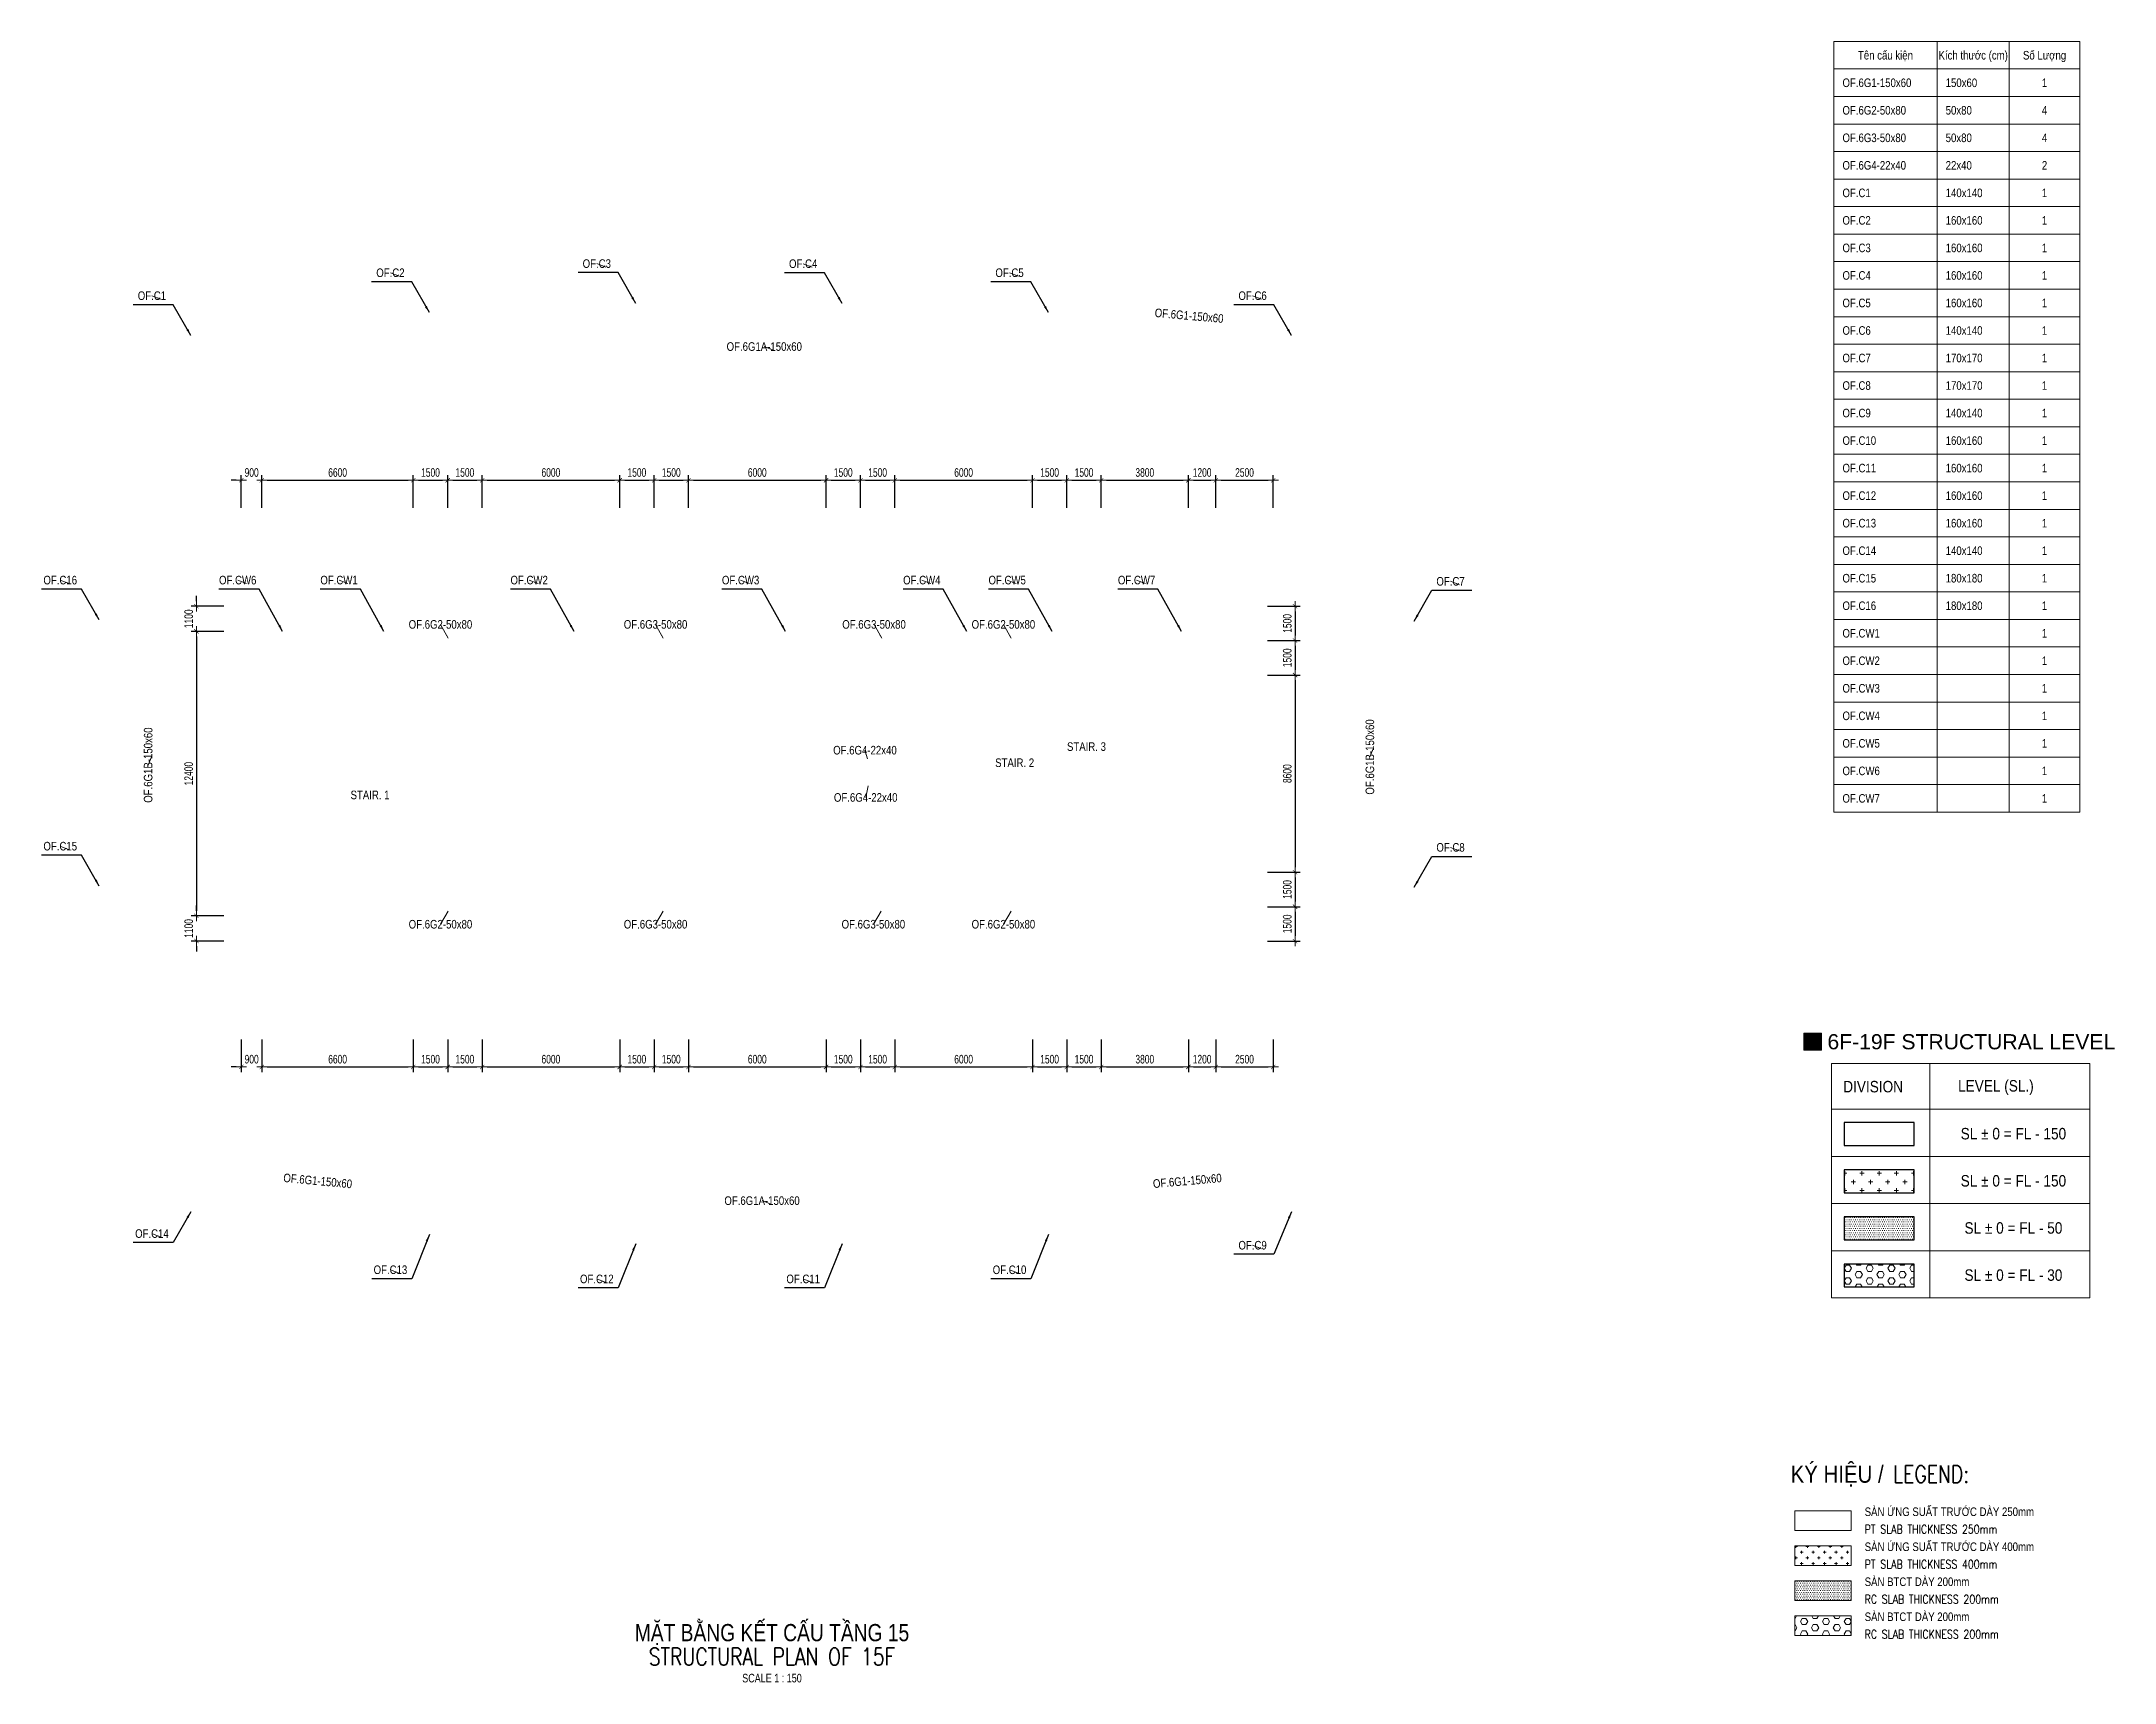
# Model space of a CAD drawing. Header units: millimetres. Extents: x -179076 to 118391, y -18667 to 89921.
# Drawn here: x 27984 to 118391, y 18374 to 89921 of the extents above; entities that cross this region are included whole.
import ezdxf
from ezdxf.enums import TextEntityAlignment as Align

# ---------------------------------------------------------------- set-up
doc = ezdxf.new("R2010")
doc.units = ezdxf.units.MM
doc.layers.get('0').update_dxf_attribs({"lineweight": 20})
doc.layers.get('Defpoints').update_dxf_attribs({"color": 151, "lineweight": 9})
doc.layers.add('$0$2020-08-14', color=2, linetype='Continuous', plot=False)
doc.layers.add('$0$FOOTING BOTTOM LEVEL$0$@ SL+100 EL-1.3', color=11, linetype='Continuous')
doc.layers.add('$0$FOOTING BOTTOM LEVEL$0$@ SL+300 EL-1.1', color=41, linetype='Continuous')
for name, color, linetype, lineweight in [('$0$NDC_S_ANNO', 7, 'Continuous', 20), ('$0$NDC_S_HATCH MATERIAL', 8, 'Continuous', 13), ('$1$NDC_S_THIN LINE', 8, 'Continuous', 9), ('$3$NDC_S_VN TEXT', 7, 'Continuous', 20), ('NDC_S_ANNO', 7, 'Continuous', 20), ('NDC_S_CONTINUOUS', 3, 'Continuous', 20), ('NDC_S_DIM', 1, 'Continuous', 15), ('NDC_S_ENG TEXT', 2, 'Continuous', 20), ('NDC_S_ENG TITLE', 3, 'Continuous', 20), ('NDC_S_HATCH MATERIAL', 8, 'Continuous', 13), ('NDC_S_TEXT SYMBOL', 7, 'Continuous', 20), ('NDC_S_VN TEXT', 7, 'Continuous', 20), ('NDC_S_VN TITLE', 6, 'Continuous', 35), ('NDC_Table', 3, 'Continuous', 20)]:
    doc.layers.add(name, color=color, linetype=linetype, lineweight=lineweight)
doc.styles.add('$0$ARIAL', font='arial.ttf', dxfattribs={"width": 0.8})
doc.styles.add('$0$FOOTING BOTTOM LEVEL$0$AREA MENSURATION$0$Style-Arial', font='arial.ttf')
doc.styles.add('$0$NDC_ARIAL', font='arial.ttf', dxfattribs={"width": 0.85})
doc.styles.add('ARIAL', font='arial.ttf', dxfattribs={"width": 0.8})
doc.styles.add('NDC_ANNO', font='', dxfattribs={"width": 0.8})
doc.styles.add('NDC_ARIAL', font='arial.ttf', dxfattribs={"width": 0.85})
doc.styles.add('NDC_DIM', font='', dxfattribs={"width": 0.75})
doc.styles.add('NDC_EN TXT', font='romans.shx', dxfattribs={"width": 0.8})
doc.styles.add('NDC_VIE TXT', font='arial.ttf', dxfattribs={"width": 0.8})
doc.styles.get('NDC_ANNO').set_extended_font_data('Dotum')
doc.styles.get('NDC_DIM').set_extended_font_data('Dotum')
doc.dimstyles.new('NDC_dim_150', dxfattribs={"dimscale": 150, "dimtxt": 2.5, "dimasz": 1.5, "dimexe": 1.5, "dimexo": 2.5, "dimgap": 1, "dimtad": 1, "dimdec": 0, "dimzin": 0, "dimdsep": 46, "dimtxsty": 'NDC_DIM', "dimblk": 'DIMMARK', "dimcen": 0.09, "dimdle": 1.2, "dimclrd": 1, "dimclre": 1, "dimclrt": 3, "dimadec": 0, "dimazin": 0, "dimtfac": 1, "dimtdec": 0, "dimtix": 1, "dimtofl": 0, "dimtmove": 0, "dimatfit": 3, "dimfxl": 8, "dimfxlon": 1, "dimtolj": 1, "dimtzin": 0, "dimarcsym": 0})
doc.dimstyles.new('NDC_dim_iso', dxfattribs={"dimtxt": 2.5, "dimasz": 1, "dimexe": 1.5, "dimexo": 2.5, "dimgap": 1, "dimtad": 1, "dimdec": 0, "dimzin": 0, "dimdsep": 46, "dimtxsty": 'NDC_DIM', "dimblk": 'DIMMARK', "dimcen": 0.09, "dimdle": 1.2, "dimclrd": 1, "dimclre": 1, "dimclrt": 3, "dimadec": 0, "dimazin": 0, "dimtfac": 1, "dimtdec": 0, "dimtix": 1, "dimtofl": 0, "dimtmove": 0, "dimatfit": 3, "dimfxl": 8, "dimfxlon": 1, "dimtolj": 1, "dimtzin": 0, "dimarcsym": 0})

msp = doc.modelspace()

# ---------------------------------------------------------------- texts
at = {"layer": '$0$NDC_S_ANNO', "style": '$0$ARIAL', "width": 0.8}
for s, p in [('STAIR. 3', (73557, 59178.6)), ('STAIR. 2', (70425.4, 58475.8))]:
    msp.add_text(s, height=375, rotation=0.04053, dxfattribs=at).set_placement(p, align=Align.MIDDLE_CENTER)
at = {"style": '$0$FOOTING BOTTOM LEVEL$0$AREA MENSURATION$0$Style-Arial'}
msp.add_text('6F-19F STRUCTURAL LEVEL', height=660, dxfattribs=at).set_placement((105870.2, 46641.7), align=Align.TOP_LEFT)
at = {"layer": 'NDC_S_ANNO', "style": 'ARIAL', "width": 0.8}
for s, rotation, p in [('OF.6G1-150x60', 354.911954, (78034, 77967.5)), ('STAIR. 1', 0.04053, (42313.5, 57072.2)), ('OF.6G1-150x60', 354.637379, (40032.9, 40246.2)), ('OF.6G1-150x60', 4.971603, (77954.1, 40247.8))]:
    msp.add_text(s, height=375, rotation=rotation, dxfattribs=at).set_placement(p, align=Align.MIDDLE_CENTER)
at = {"layer": 'NDC_S_ENG TEXT', "attachment_point": 1, "line_spacing_factor": 0.7, "style": 'NDC_EN TXT'}
for s, insert, char_height in [('LEGEND:', (108737.2, 27833.5), 750), ('PT SLAB THICKNESS 250mm', (107494.5, 25244.2), 375), ('PT SLAB THICKNESS 400mm', (107494.5, 23718.2), 375), ('RC SLAB THICKNESS 200mm', (107494.5, 22192.2), 375), ('RC SLAB THICKNESS 200mm', (107494.5, 20666.2), 375)]:
    msp.add_mtext_dynamic_manual_height_columns(s, width=11151.525, gutter_width=10, heights=[0], dxfattribs=dict(at, insert=insert, char_height=char_height))
at = {"layer": 'NDC_S_VN TEXT', "style": 'NDC_ARIAL', "width": 0.8}
for s, p in [('Tên cấu kiện', (108401.7, 89321.2)), ('Kích thước (cm)', (112226.7, 89321.2)), ('Số Lượng', (115339.2, 89321.2)), ('1', (115339.2, 88121.2)), ('4', (115339.2, 86921.2)), ('4', (115339.2, 85721.2)), ('2', (115339.2, 84521.2)), ('1', (115339.2, 83321.2)), ('1', (115339.2, 82121.2)), ('1', (115339.2, 80921.2)), ('1', (115339.2, 79721.2)), ('1', (115339.2, 78521.2)), ('1', (115339.2, 77321.2)), ('1', (115339.2, 76121.2)), ('1', (115339.2, 74921.2)), ('1', (115339.2, 73721.2)), ('1', (115339.2, 72521.2)), ('1', (115339.2, 71321.2)), ('1', (115339.2, 70121.2)), ('1', (115339.2, 68921.2)), ('1', (115339.2, 67721.2)), ('1', (115339.2, 66521.2)), ('1', (115339.2, 65321.2)), ('1', (115339.2, 64121.2)), ('1', (115339.2, 62921.2)), ('1', (115339.2, 61721.2)), ('1', (115339.2, 60521.2)), ('1', (115339.2, 59321.2)), ('1', (115339.2, 58121.2)), ('1', (115339.2, 56921.2))]:
    msp.add_text(s, height=375, dxfattribs=at).set_placement(p, align=Align.MIDDLE_CENTER)
for s, p in [('OF.6G1-150x60', (106526.7, 88121.2)), ('150x60', (111026.7, 88121.2)), ('OF.6G2-50x80', (106526.7, 86921.2)), ('50x80', (111026.7, 86921.2)), ('OF.6G3-50x80', (106526.7, 85721.2)), ('50x80', (111026.7, 85721.2)), ('OF.6G4-22x40', (106526.7, 84521.2)), ('22x40', (111026.7, 84521.2)), ('OF.C1', (106526.7, 83321.2)), ('140x140', (111026.7, 83321.2)), ('OF.C2', (106526.7, 82121.2)), ('160x160', (111026.7, 82121.2)), ('OF.C3', (106526.7, 80921.2)), ('160x160', (111026.7, 80921.2)), ('OF.C4', (106526.7, 79721.2)), ('160x160', (111026.7, 79721.2)), ('OF.C5', (106526.7, 78521.2)), ('160x160', (111026.7, 78521.2)), ('OF.C6', (106526.7, 77321.2)), ('140x140', (111026.7, 77321.2)), ('OF.C7', (106526.7, 76121.2)), ('170x170', (111026.7, 76121.2)), ('OF.C8', (106526.7, 74921.2)), ('170x170', (111026.7, 74921.2)), ('OF.C9', (106526.7, 73721.2)), ('140x140', (111026.7, 73721.2)), ('OF.C10', (106526.7, 72521.2)), ('160x160', (111026.7, 72521.2)), ('OF.C11', (106526.7, 71321.2)), ('160x160', (111026.7, 71321.2)), ('OF.C12', (106526.7, 70121.2)), ('160x160', (111026.7, 70121.2)), ('OF.C13', (106526.7, 68921.2)), ('160x160', (111026.7, 68921.2)), ('OF.C14', (106526.7, 67721.2)), ('140x140', (111026.7, 67721.2)), ('OF.C15', (106526.7, 66521.2)), ('180x180', (111026.7, 66521.2)), ('OF.C16', (106526.7, 65321.2)), ('180x180', (111026.7, 65321.2)), ('OF.CW1', (106526.7, 64121.2)), ('OF.CW2', (106526.7, 62921.2)), ('OF.CW3', (106526.7, 61721.2)), ('OF.CW4', (106526.7, 60521.2)), ('OF.CW5', (106526.7, 59321.2)), ('OF.CW6', (106526.7, 58121.2)), ('OF.CW7', (106526.7, 56921.2))]:
    msp.add_text(s, height=375, dxfattribs=at).set_placement(p, align=Align.MIDDLE_LEFT)
at = {"layer": 'NDC_S_VN TEXT', "style": 'NDC_VIE TXT', "width": 0.85}
msp.add_text('KÝ HIỆU /', height=750, dxfattribs=at).set_placement((104265.2, 27833.5), align=Align.TOP_LEFT)
at = {"layer": 'NDC_S_VN TEXT', "char_height": 375, "attachment_point": 1, "style": 'NDC_VIE TXT'}
for s, insert in [('SÀN ỨNG SUẤT TRƯỚC DÀY 250mm', (107494.5, 26007.6)), ('SÀN ỨNG SUẤT TRƯỚC DÀY 400mm', (107494.5, 24481.6)), ('SÀN BTCT DÀY 200mm', (107494.5, 22955.6)), ('SÀN BTCT DÀY 200mm', (107494.5, 21429.6))]:
    msp.add_mtext_dynamic_manual_height_columns(s, width=8485.707, gutter_width=10, heights=[0], dxfattribs=dict(at, insert=insert))

# ---------------------------------------------------------------- blocks, each defined once
blk = doc.blocks.new('Drawing name_symbol')
at = {"layer": 'NDC_S_ENG TITLE', "style": 'NDC_EN TXT', "width": 0.8}
blk.add_attdef('SECTDET1', text='', height=5, dxfattribs=at).set_placement((0, 1.01), align=Align.CENTER)
at = {"layer": 'NDC_S_TEXT SYMBOL', "lineweight": 25, "style": 'NDC_ANNO', "width": 0.8}
blk.add_attdef('SSCALE', text='', height=2.5, dxfattribs=at).set_placement((0, -4), align=Align.CENTER)
at = {"layer": 'NDC_S_VN TITLE', "style": 'NDC_VIE TXT', "width": 0.8}
blk.add_attdef('SECTDET2', text='', height=5, dxfattribs=at).set_placement((0, 7.97), align=Align.CENTER)
blk = doc.blocks.new('DIMMARK')
at = {"layer": 'NDC_S_DIM', "color": 1}
blk.add_line((-1.5, 0), (1, 0), dxfattribs=at)
at = {"layer": 'NDC_S_DIM', "color": 2, "const_width": 0.1}
blk.add_lwpolyline([(-0.42, -0.42), (0.42, 0.42)], dxfattribs=at)
blk = doc.blocks.new('*D225')
at = {"layer": 'Defpoints', "color": 0, "transparency": 16777216}
for p in [(37600, 70789), (36700, 64200), (37600, 64200)]:
    blk.add_point(p, dxfattribs=at)
at = {"layer": 'NDC_S_DIM', "color": 1, "lineweight": -2, "transparency": 16777216}
for p, q in [((36475, 70789), (36250, 70789)), ((36700, 69589), (36700, 71014)), ((37600, 69589), (37600, 71014)), ((37825, 70789), (38050, 70789))]:
    blk.add_line(p, q, dxfattribs=at)
at = {"layer": 'NDC_S_DIM', "color": 1, "lineweight": -2, "transparency": 16777216, "xscale": 225, "yscale": 225, "zscale": 225}
blk.add_blockref('DIMMARK', (36700, 70789), dxfattribs=at)
at = {"layer": 'NDC_S_DIM', "color": 1, "lineweight": -2, "transparency": 16777216, "xscale": 225, "yscale": 225, "zscale": 225, "rotation": 180}
blk.add_blockref('DIMMARK', (37600, 70789), dxfattribs=at)
at = {"layer": 'NDC_S_DIM', "color": 3, "transparency": 16777216, "insert": (37150, 71127), "char_height": 375, "attachment_point": 5, "style": 'NDC_DIM'}
blk.add_mtext('\\A1;900', dxfattribs=at)
blk = doc.blocks.new('*D226')
at = {"layer": 'Defpoints', "color": 0, "transparency": 16777216}
for p in [(44200, 70789), (37600, 64200), (44200, 64200)]:
    blk.add_point(p, dxfattribs=at)
at = {"layer": 'NDC_S_DIM', "color": 1, "lineweight": -2, "transparency": 16777216}
for p, q in [((37600, 69589), (37600, 71014)), ((37825, 70789), (43975, 70789)), ((44200, 69589), (44200, 71014))]:
    blk.add_line(p, q, dxfattribs=at)
at = {"layer": 'NDC_S_DIM', "color": 1, "lineweight": -2, "transparency": 16777216, "xscale": 225, "yscale": 225, "zscale": 225, "rotation": 180}
blk.add_blockref('DIMMARK', (37600, 70789), dxfattribs=at)
at = {"layer": 'NDC_S_DIM', "color": 1, "lineweight": -2, "transparency": 16777216, "xscale": 225, "yscale": 225, "zscale": 225}
blk.add_blockref('DIMMARK', (44200, 70789), dxfattribs=at)
at = {"layer": 'NDC_S_DIM', "color": 3, "transparency": 16777216, "insert": (40900, 71127), "char_height": 375, "attachment_point": 5, "style": 'NDC_DIM'}
blk.add_mtext('\\A1;6600', dxfattribs=at)
blk = doc.blocks.new('*D227')
at = {"layer": 'Defpoints', "color": 0, "transparency": 16777216}
for p in [(45700, 70789), (44200, 64200), (45700, 64200)]:
    blk.add_point(p, dxfattribs=at)
at = {"layer": 'NDC_S_DIM', "color": 1, "lineweight": -2, "transparency": 16777216}
for p, q in [((44200, 69589), (44200, 71014)), ((44425, 70789), (45475, 70789)), ((45700, 69589), (45700, 71014))]:
    blk.add_line(p, q, dxfattribs=at)
at = {"layer": 'NDC_S_DIM', "color": 1, "lineweight": -2, "transparency": 16777216, "xscale": 225, "yscale": 225, "zscale": 225, "rotation": 180}
blk.add_blockref('DIMMARK', (44200, 70789), dxfattribs=at)
at = {"layer": 'NDC_S_DIM', "color": 1, "lineweight": -2, "transparency": 16777216, "xscale": 225, "yscale": 225, "zscale": 225}
blk.add_blockref('DIMMARK', (45700, 70789), dxfattribs=at)
at = {"layer": 'NDC_S_DIM', "color": 3, "transparency": 16777216, "insert": (44950, 71127), "char_height": 375, "attachment_point": 5, "style": 'NDC_DIM'}
blk.add_mtext('\\A1;1500', dxfattribs=at)
blk = doc.blocks.new('*D228')
at = {"layer": 'Defpoints', "color": 0, "transparency": 16777216}
for p in [(47200, 70789), (45700, 64200), (47200, 64200)]:
    blk.add_point(p, dxfattribs=at)
at = {"layer": 'NDC_S_DIM', "color": 1, "lineweight": -2, "transparency": 16777216}
for p, q in [((45700, 69589), (45700, 71014)), ((45925, 70789), (46975, 70789)), ((47200, 69589), (47200, 71014))]:
    blk.add_line(p, q, dxfattribs=at)
at = {"layer": 'NDC_S_DIM', "color": 1, "lineweight": -2, "transparency": 16777216, "xscale": 225, "yscale": 225, "zscale": 225, "rotation": 180}
blk.add_blockref('DIMMARK', (45700, 70789), dxfattribs=at)
at = {"layer": 'NDC_S_DIM', "color": 1, "lineweight": -2, "transparency": 16777216, "xscale": 225, "yscale": 225, "zscale": 225}
blk.add_blockref('DIMMARK', (47200, 70789), dxfattribs=at)
at = {"layer": 'NDC_S_DIM', "color": 3, "transparency": 16777216, "insert": (46450, 71127), "char_height": 375, "attachment_point": 5, "style": 'NDC_DIM'}
blk.add_mtext('\\A1;1500', dxfattribs=at)
blk = doc.blocks.new('*D229')
at = {"layer": 'Defpoints', "color": 0, "transparency": 16777216}
for p in [(53200, 70789), (47200, 64200), (53200, 64200)]:
    blk.add_point(p, dxfattribs=at)
at = {"layer": 'NDC_S_DIM', "color": 1, "lineweight": -2, "transparency": 16777216}
for p, q in [((47200, 69589), (47200, 71014)), ((47425, 70789), (52975, 70789)), ((53200, 69589), (53200, 71014))]:
    blk.add_line(p, q, dxfattribs=at)
at = {"layer": 'NDC_S_DIM', "color": 1, "lineweight": -2, "transparency": 16777216, "xscale": 225, "yscale": 225, "zscale": 225, "rotation": 180}
blk.add_blockref('DIMMARK', (47200, 70789), dxfattribs=at)
at = {"layer": 'NDC_S_DIM', "color": 1, "lineweight": -2, "transparency": 16777216, "xscale": 225, "yscale": 225, "zscale": 225}
blk.add_blockref('DIMMARK', (53200, 70789), dxfattribs=at)
at = {"layer": 'NDC_S_DIM', "color": 3, "transparency": 16777216, "insert": (50200, 71127), "char_height": 375, "attachment_point": 5, "style": 'NDC_DIM'}
blk.add_mtext('\\A1;6000', dxfattribs=at)
blk = doc.blocks.new('*D230')
at = {"layer": 'Defpoints', "color": 0, "transparency": 16777216}
for p in [(54700, 70789), (53200, 64200), (54700, 64200)]:
    blk.add_point(p, dxfattribs=at)
at = {"layer": 'NDC_S_DIM', "color": 1, "lineweight": -2, "transparency": 16777216}
for p, q in [((53200, 69589), (53200, 71014)), ((53425, 70789), (54475, 70789)), ((54700, 69589), (54700, 71014))]:
    blk.add_line(p, q, dxfattribs=at)
at = {"layer": 'NDC_S_DIM', "color": 1, "lineweight": -2, "transparency": 16777216, "xscale": 225, "yscale": 225, "zscale": 225, "rotation": 180}
blk.add_blockref('DIMMARK', (53200, 70789), dxfattribs=at)
at = {"layer": 'NDC_S_DIM', "color": 1, "lineweight": -2, "transparency": 16777216, "xscale": 225, "yscale": 225, "zscale": 225}
blk.add_blockref('DIMMARK', (54700, 70789), dxfattribs=at)
at = {"layer": 'NDC_S_DIM', "color": 3, "transparency": 16777216, "insert": (53950, 71127), "char_height": 375, "attachment_point": 5, "style": 'NDC_DIM'}
blk.add_mtext('\\A1;1500', dxfattribs=at)
blk = doc.blocks.new('*D231')
at = {"layer": 'Defpoints', "color": 0, "transparency": 16777216}
for p in [(62200, 70789), (56200, 64200), (62200, 64200)]:
    blk.add_point(p, dxfattribs=at)
at = {"layer": 'NDC_S_DIM', "color": 1, "lineweight": -2, "transparency": 16777216}
for p, q in [((56200, 69589), (56200, 71014)), ((56425, 70789), (61975, 70789)), ((62200, 69589), (62200, 71014))]:
    blk.add_line(p, q, dxfattribs=at)
at = {"layer": 'NDC_S_DIM', "color": 1, "lineweight": -2, "transparency": 16777216, "xscale": 225, "yscale": 225, "zscale": 225, "rotation": 180}
blk.add_blockref('DIMMARK', (56200, 70789), dxfattribs=at)
at = {"layer": 'NDC_S_DIM', "color": 1, "lineweight": -2, "transparency": 16777216, "xscale": 225, "yscale": 225, "zscale": 225}
blk.add_blockref('DIMMARK', (62200, 70789), dxfattribs=at)
at = {"layer": 'NDC_S_DIM', "color": 3, "transparency": 16777216, "insert": (59200, 71127), "char_height": 375, "attachment_point": 5, "style": 'NDC_DIM'}
blk.add_mtext('\\A1;6000', dxfattribs=at)
blk = doc.blocks.new('*D232')
at = {"layer": 'Defpoints', "color": 0, "transparency": 16777216}
for p in [(63700, 70789), (62200, 64200), (63700, 64200)]:
    blk.add_point(p, dxfattribs=at)
at = {"layer": 'NDC_S_DIM', "color": 1, "lineweight": -2, "transparency": 16777216}
for p, q in [((62200, 69589), (62200, 71014)), ((62425, 70789), (63475, 70789)), ((63700, 69589), (63700, 71014))]:
    blk.add_line(p, q, dxfattribs=at)
at = {"layer": 'NDC_S_DIM', "color": 1, "lineweight": -2, "transparency": 16777216, "xscale": 225, "yscale": 225, "zscale": 225, "rotation": 180}
blk.add_blockref('DIMMARK', (62200, 70789), dxfattribs=at)
at = {"layer": 'NDC_S_DIM', "color": 1, "lineweight": -2, "transparency": 16777216, "xscale": 225, "yscale": 225, "zscale": 225}
blk.add_blockref('DIMMARK', (63700, 70789), dxfattribs=at)
at = {"layer": 'NDC_S_DIM', "color": 3, "transparency": 16777216, "insert": (62950, 71127), "char_height": 375, "attachment_point": 5, "style": 'NDC_DIM'}
blk.add_mtext('\\A1;1500', dxfattribs=at)
blk = doc.blocks.new('*D233')
at = {"layer": 'Defpoints', "color": 0, "transparency": 16777216}
for p in [(65200, 70789), (63700, 64200), (65200, 64200)]:
    blk.add_point(p, dxfattribs=at)
at = {"layer": 'NDC_S_DIM', "color": 1, "lineweight": -2, "transparency": 16777216}
for p, q in [((63700, 69589), (63700, 71014)), ((63925, 70789), (64975, 70789)), ((65200, 69589), (65200, 71014))]:
    blk.add_line(p, q, dxfattribs=at)
at = {"layer": 'NDC_S_DIM', "color": 1, "lineweight": -2, "transparency": 16777216, "xscale": 225, "yscale": 225, "zscale": 225, "rotation": 180}
blk.add_blockref('DIMMARK', (63700, 70789), dxfattribs=at)
at = {"layer": 'NDC_S_DIM', "color": 1, "lineweight": -2, "transparency": 16777216, "xscale": 225, "yscale": 225, "zscale": 225}
blk.add_blockref('DIMMARK', (65200, 70789), dxfattribs=at)
at = {"layer": 'NDC_S_DIM', "color": 3, "transparency": 16777216, "insert": (64450, 71127), "char_height": 375, "attachment_point": 5, "style": 'NDC_DIM'}
blk.add_mtext('\\A1;1500', dxfattribs=at)
blk = doc.blocks.new('*D234')
at = {"layer": 'Defpoints', "color": 0, "transparency": 16777216}
for p in [(71200, 70789), (65200, 64200), (71200, 64200)]:
    blk.add_point(p, dxfattribs=at)
at = {"layer": 'NDC_S_DIM', "color": 1, "lineweight": -2, "transparency": 16777216}
for p, q in [((65200, 69589), (65200, 71014)), ((65425, 70789), (70975, 70789)), ((71200, 69589), (71200, 71014))]:
    blk.add_line(p, q, dxfattribs=at)
at = {"layer": 'NDC_S_DIM', "color": 1, "lineweight": -2, "transparency": 16777216, "xscale": 225, "yscale": 225, "zscale": 225, "rotation": 180}
blk.add_blockref('DIMMARK', (65200, 70789), dxfattribs=at)
at = {"layer": 'NDC_S_DIM', "color": 1, "lineweight": -2, "transparency": 16777216, "xscale": 225, "yscale": 225, "zscale": 225}
blk.add_blockref('DIMMARK', (71200, 70789), dxfattribs=at)
at = {"layer": 'NDC_S_DIM', "color": 3, "transparency": 16777216, "insert": (68200, 71127), "char_height": 375, "attachment_point": 5, "style": 'NDC_DIM'}
blk.add_mtext('\\A1;6000', dxfattribs=at)
blk = doc.blocks.new('*D235')
at = {"layer": 'Defpoints', "color": 0, "transparency": 16777216}
for p in [(72700, 70789), (71200, 64200), (72700, 64200)]:
    blk.add_point(p, dxfattribs=at)
at = {"layer": 'NDC_S_DIM', "color": 1, "lineweight": -2, "transparency": 16777216}
for p, q in [((71200, 69589), (71200, 71014)), ((71425, 70789), (72475, 70789)), ((72700, 69589), (72700, 71014))]:
    blk.add_line(p, q, dxfattribs=at)
at = {"layer": 'NDC_S_DIM', "color": 1, "lineweight": -2, "transparency": 16777216, "xscale": 225, "yscale": 225, "zscale": 225, "rotation": 180}
blk.add_blockref('DIMMARK', (71200, 70789), dxfattribs=at)
at = {"layer": 'NDC_S_DIM', "color": 1, "lineweight": -2, "transparency": 16777216, "xscale": 225, "yscale": 225, "zscale": 225}
blk.add_blockref('DIMMARK', (72700, 70789), dxfattribs=at)
at = {"layer": 'NDC_S_DIM', "color": 3, "transparency": 16777216, "insert": (71950, 71127), "char_height": 375, "attachment_point": 5, "style": 'NDC_DIM'}
blk.add_mtext('\\A1;1500', dxfattribs=at)
blk = doc.blocks.new('*D236')
at = {"layer": 'Defpoints', "color": 0, "transparency": 16777216}
for p in [(74200, 70789), (72700, 64200), (74200, 64200)]:
    blk.add_point(p, dxfattribs=at)
at = {"layer": 'NDC_S_DIM', "color": 1, "lineweight": -2, "transparency": 16777216}
for p, q in [((72700, 69589), (72700, 71014)), ((72925, 70789), (73975, 70789)), ((74200, 69589), (74200, 71014))]:
    blk.add_line(p, q, dxfattribs=at)
at = {"layer": 'NDC_S_DIM', "color": 1, "lineweight": -2, "transparency": 16777216, "xscale": 225, "yscale": 225, "zscale": 225, "rotation": 180}
blk.add_blockref('DIMMARK', (72700, 70789), dxfattribs=at)
at = {"layer": 'NDC_S_DIM', "color": 1, "lineweight": -2, "transparency": 16777216, "xscale": 225, "yscale": 225, "zscale": 225}
blk.add_blockref('DIMMARK', (74200, 70789), dxfattribs=at)
at = {"layer": 'NDC_S_DIM', "color": 3, "transparency": 16777216, "insert": (73450, 71127), "char_height": 375, "attachment_point": 5, "style": 'NDC_DIM'}
blk.add_mtext('\\A1;1500', dxfattribs=at)
blk = doc.blocks.new('*D237')
at = {"layer": 'Defpoints', "color": 0, "transparency": 16777216}
for p in [(78000, 70789), (74200, 64200), (78000, 64200)]:
    blk.add_point(p, dxfattribs=at)
at = {"layer": 'NDC_S_DIM', "color": 1, "lineweight": -2, "transparency": 16777216}
for p, q in [((74200, 69589), (74200, 71014)), ((74425, 70789), (77775, 70789)), ((78000, 69589), (78000, 71014))]:
    blk.add_line(p, q, dxfattribs=at)
at = {"layer": 'NDC_S_DIM', "color": 1, "lineweight": -2, "transparency": 16777216, "xscale": 225, "yscale": 225, "zscale": 225, "rotation": 180}
blk.add_blockref('DIMMARK', (74200, 70789), dxfattribs=at)
at = {"layer": 'NDC_S_DIM', "color": 1, "lineweight": -2, "transparency": 16777216, "xscale": 225, "yscale": 225, "zscale": 225}
blk.add_blockref('DIMMARK', (78000, 70789), dxfattribs=at)
at = {"layer": 'NDC_S_DIM', "color": 3, "transparency": 16777216, "insert": (76100, 71127), "char_height": 375, "attachment_point": 5, "style": 'NDC_DIM'}
blk.add_mtext('\\A1;3800', dxfattribs=at)
blk = doc.blocks.new('*D238')
at = {"layer": 'Defpoints', "color": 0, "transparency": 16777216}
for p in [(78752, 65300), (78752, 63800), (82652, 63800)]:
    blk.add_point(p, dxfattribs=at)
at = {"layer": 'NDC_S_DIM', "color": 1, "lineweight": -2, "transparency": 16777216}
for p, q in [((81452, 65300), (82877, 65300)), ((82652, 65075), (82652, 64025)), ((81452, 63800), (82877, 63800))]:
    blk.add_line(p, q, dxfattribs=at)
at = {"layer": 'NDC_S_DIM', "color": 1, "lineweight": -2, "transparency": 16777216, "xscale": 225, "yscale": 225, "zscale": 225}
for p, rotation in [((82652, 65300), 90), ((82652, 63800), 270)]:
    blk.add_blockref('DIMMARK', p, dxfattribs=dict(at, rotation=rotation))
at = {"layer": 'NDC_S_DIM', "color": 3, "transparency": 16777216, "insert": (82315, 64550), "char_height": 375, "attachment_point": 5, "rotation": 90, "style": 'NDC_DIM'}
blk.add_mtext('\\A1;1500', dxfattribs=at)
blk = doc.blocks.new('*D239')
at = {"layer": 'Defpoints', "color": 0, "transparency": 16777216}
for p in [(78752, 63800), (78752, 62300), (82652, 62300)]:
    blk.add_point(p, dxfattribs=at)
at = {"layer": 'NDC_S_DIM', "color": 1, "lineweight": -2, "transparency": 16777216}
for p, q in [((81452, 63800), (82877, 63800)), ((82652, 63575), (82652, 62525)), ((81452, 62300), (82877, 62300))]:
    blk.add_line(p, q, dxfattribs=at)
at = {"layer": 'NDC_S_DIM', "color": 1, "lineweight": -2, "transparency": 16777216, "xscale": 225, "yscale": 225, "zscale": 225}
for p, rotation in [((82652, 63800), 90), ((82652, 62300), 270)]:
    blk.add_blockref('DIMMARK', p, dxfattribs=dict(at, rotation=rotation))
at = {"layer": 'NDC_S_DIM', "color": 3, "transparency": 16777216, "insert": (82315, 63050), "char_height": 375, "attachment_point": 5, "rotation": 90, "style": 'NDC_DIM'}
blk.add_mtext('\\A1;1500', dxfattribs=at)
blk = doc.blocks.new('*D240')
at = {"layer": 'Defpoints', "color": 0, "transparency": 16777216}
for p in [(78752, 62300), (78752, 53700), (82652, 53700)]:
    blk.add_point(p, dxfattribs=at)
at = {"layer": 'NDC_S_DIM', "color": 1, "lineweight": -2, "transparency": 16777216}
for p, q in [((81452, 62300), (82877, 62300)), ((82652, 62075), (82652, 53925)), ((81452, 53700), (82877, 53700))]:
    blk.add_line(p, q, dxfattribs=at)
at = {"layer": 'NDC_S_DIM', "color": 1, "lineweight": -2, "transparency": 16777216, "xscale": 225, "yscale": 225, "zscale": 225}
for p, rotation in [((82652, 62300), 90), ((82652, 53700), 270)]:
    blk.add_blockref('DIMMARK', p, dxfattribs=dict(at, rotation=rotation))
at = {"layer": 'NDC_S_DIM', "color": 3, "transparency": 16777216, "insert": (82315, 58000), "char_height": 375, "attachment_point": 5, "rotation": 90, "style": 'NDC_DIM'}
blk.add_mtext('\\A1;8600', dxfattribs=at)
blk = doc.blocks.new('*D241')
at = {"layer": 'Defpoints', "color": 0, "transparency": 16777216}
for p in [(78752, 53700), (78752, 52200), (82652, 52200)]:
    blk.add_point(p, dxfattribs=at)
at = {"layer": 'NDC_S_DIM', "color": 1, "lineweight": -2, "transparency": 16777216}
for p, q in [((81452, 53700), (82877, 53700)), ((82652, 53475), (82652, 52425)), ((81452, 52200), (82877, 52200))]:
    blk.add_line(p, q, dxfattribs=at)
at = {"layer": 'NDC_S_DIM', "color": 1, "lineweight": -2, "transparency": 16777216, "xscale": 225, "yscale": 225, "zscale": 225}
for p, rotation in [((82652, 53700), 90), ((82652, 52200), 270)]:
    blk.add_blockref('DIMMARK', p, dxfattribs=dict(at, rotation=rotation))
at = {"layer": 'NDC_S_DIM', "color": 3, "transparency": 16777216, "insert": (82315, 52950), "char_height": 375, "attachment_point": 5, "rotation": 90, "style": 'NDC_DIM'}
blk.add_mtext('\\A1;1500', dxfattribs=at)
blk = doc.blocks.new('*D242')
at = {"layer": 'Defpoints', "color": 0, "transparency": 16777216}
for p in [(78752, 52200), (78752, 50700), (82652, 50700)]:
    blk.add_point(p, dxfattribs=at)
at = {"layer": 'NDC_S_DIM', "color": 1, "lineweight": -2, "transparency": 16777216}
for p, q in [((81452, 52200), (82877, 52200)), ((82652, 51975), (82652, 50925)), ((81452, 50700), (82877, 50700))]:
    blk.add_line(p, q, dxfattribs=at)
at = {"layer": 'NDC_S_DIM', "color": 1, "lineweight": -2, "transparency": 16777216, "xscale": 225, "yscale": 225, "zscale": 225}
for p, rotation in [((82652, 52200), 90), ((82652, 50700), 270)]:
    blk.add_blockref('DIMMARK', p, dxfattribs=dict(at, rotation=rotation))
at = {"layer": 'NDC_S_DIM', "color": 3, "transparency": 16777216, "insert": (82315, 51450), "char_height": 375, "attachment_point": 5, "rotation": 90, "style": 'NDC_DIM'}
blk.add_mtext('\\A1;1500', dxfattribs=at)
blk = doc.blocks.new('*D243')
at = {"layer": 'Defpoints', "color": 0, "transparency": 16777216}
for p in [(56200, 70789), (54700, 64200), (56200, 64200)]:
    blk.add_point(p, dxfattribs=at)
at = {"layer": 'NDC_S_DIM', "color": 1, "lineweight": -2, "transparency": 16777216}
for p, q in [((54700, 69589), (54700, 71014)), ((54925, 70789), (55975, 70789)), ((56200, 69589), (56200, 71014))]:
    blk.add_line(p, q, dxfattribs=at)
at = {"layer": 'NDC_S_DIM', "color": 1, "lineweight": -2, "transparency": 16777216, "xscale": 225, "yscale": 225, "zscale": 225, "rotation": 180}
blk.add_blockref('DIMMARK', (54700, 70789), dxfattribs=at)
at = {"layer": 'NDC_S_DIM', "color": 1, "lineweight": -2, "transparency": 16777216, "xscale": 225, "yscale": 225, "zscale": 225}
blk.add_blockref('DIMMARK', (56200, 70789), dxfattribs=at)
at = {"layer": 'NDC_S_DIM', "color": 3, "transparency": 16777216, "insert": (55450, 71127), "char_height": 375, "attachment_point": 5, "style": 'NDC_DIM'}
blk.add_mtext('\\A1;1500', dxfattribs=at)
blk = doc.blocks.new('*D246')
at = {"layer": 'Defpoints', "color": 0, "transparency": 16777216}
for p in [(36700, 51800), (37600, 51800), (37600, 45211)]:
    blk.add_point(p, dxfattribs=at)
at = {"layer": 'NDC_S_DIM', "color": 1, "lineweight": -2, "transparency": 16777216}
for p, q in [((36700, 46411), (36700, 44986)), ((37600, 46411), (37600, 44986)), ((36475, 45211), (36250, 45211)), ((37825, 45211), (38050, 45211))]:
    blk.add_line(p, q, dxfattribs=at)
at = {"layer": 'NDC_S_DIM', "color": 1, "lineweight": -2, "transparency": 16777216, "xscale": 225, "yscale": 225, "zscale": 225}
blk.add_blockref('DIMMARK', (36700, 45211), dxfattribs=at)
at = {"layer": 'NDC_S_DIM', "color": 1, "lineweight": -2, "transparency": 16777216, "xscale": 225, "yscale": 225, "zscale": 225, "rotation": 180}
blk.add_blockref('DIMMARK', (37600, 45211), dxfattribs=at)
at = {"layer": 'NDC_S_DIM', "color": 3, "transparency": 16777216, "insert": (37150, 45548), "char_height": 375, "attachment_point": 5, "style": 'NDC_DIM'}
blk.add_mtext('\\A1;900', dxfattribs=at)
blk = doc.blocks.new('*D247')
at = {"layer": 'Defpoints', "color": 0, "transparency": 16777216}
for p in [(37600, 51800), (44200, 51800), (44200, 45211)]:
    blk.add_point(p, dxfattribs=at)
at = {"layer": 'NDC_S_DIM', "color": 1, "lineweight": -2, "transparency": 16777216}
for p, q in [((37600, 46411), (37600, 44986)), ((44200, 46411), (44200, 44986)), ((37825, 45211), (43975, 45211))]:
    blk.add_line(p, q, dxfattribs=at)
at = {"layer": 'NDC_S_DIM', "color": 1, "lineweight": -2, "transparency": 16777216, "xscale": 225, "yscale": 225, "zscale": 225, "rotation": 180}
blk.add_blockref('DIMMARK', (37600, 45211), dxfattribs=at)
at = {"layer": 'NDC_S_DIM', "color": 1, "lineweight": -2, "transparency": 16777216, "xscale": 225, "yscale": 225, "zscale": 225}
blk.add_blockref('DIMMARK', (44200, 45211), dxfattribs=at)
at = {"layer": 'NDC_S_DIM', "color": 3, "transparency": 16777216, "insert": (40900, 45548), "char_height": 375, "attachment_point": 5, "style": 'NDC_DIM'}
blk.add_mtext('\\A1;6600', dxfattribs=at)
blk = doc.blocks.new('*D248')
at = {"layer": 'Defpoints', "color": 0, "transparency": 16777216}
for p in [(44200, 51800), (45700, 51800), (45700, 45211)]:
    blk.add_point(p, dxfattribs=at)
at = {"layer": 'NDC_S_DIM', "color": 1, "lineweight": -2, "transparency": 16777216}
for p, q in [((44200, 46411), (44200, 44986)), ((45700, 46411), (45700, 44986)), ((44425, 45211), (45475, 45211))]:
    blk.add_line(p, q, dxfattribs=at)
at = {"layer": 'NDC_S_DIM', "color": 1, "lineweight": -2, "transparency": 16777216, "xscale": 225, "yscale": 225, "zscale": 225, "rotation": 180}
blk.add_blockref('DIMMARK', (44200, 45211), dxfattribs=at)
at = {"layer": 'NDC_S_DIM', "color": 1, "lineweight": -2, "transparency": 16777216, "xscale": 225, "yscale": 225, "zscale": 225}
blk.add_blockref('DIMMARK', (45700, 45211), dxfattribs=at)
at = {"layer": 'NDC_S_DIM', "color": 3, "transparency": 16777216, "insert": (44950, 45548), "char_height": 375, "attachment_point": 5, "style": 'NDC_DIM'}
blk.add_mtext('\\A1;1500', dxfattribs=at)
blk = doc.blocks.new('*D249')
at = {"layer": 'Defpoints', "color": 0, "transparency": 16777216}
for p in [(45700, 51800), (47200, 51800), (47200, 45211)]:
    blk.add_point(p, dxfattribs=at)
at = {"layer": 'NDC_S_DIM', "color": 1, "lineweight": -2, "transparency": 16777216}
for p, q in [((45700, 46411), (45700, 44986)), ((47200, 46411), (47200, 44986)), ((45925, 45211), (46975, 45211))]:
    blk.add_line(p, q, dxfattribs=at)
at = {"layer": 'NDC_S_DIM', "color": 1, "lineweight": -2, "transparency": 16777216, "xscale": 225, "yscale": 225, "zscale": 225, "rotation": 180}
blk.add_blockref('DIMMARK', (45700, 45211), dxfattribs=at)
at = {"layer": 'NDC_S_DIM', "color": 1, "lineweight": -2, "transparency": 16777216, "xscale": 225, "yscale": 225, "zscale": 225}
blk.add_blockref('DIMMARK', (47200, 45211), dxfattribs=at)
at = {"layer": 'NDC_S_DIM', "color": 3, "transparency": 16777216, "insert": (46450, 45548), "char_height": 375, "attachment_point": 5, "style": 'NDC_DIM'}
blk.add_mtext('\\A1;1500', dxfattribs=at)
blk = doc.blocks.new('*D250')
at = {"layer": 'Defpoints', "color": 0, "transparency": 16777216}
for p in [(47200, 51800), (53200, 51800), (53200, 45211)]:
    blk.add_point(p, dxfattribs=at)
at = {"layer": 'NDC_S_DIM', "color": 1, "lineweight": -2, "transparency": 16777216}
for p, q in [((47200, 46411), (47200, 44986)), ((53200, 46411), (53200, 44986)), ((47425, 45211), (52975, 45211))]:
    blk.add_line(p, q, dxfattribs=at)
at = {"layer": 'NDC_S_DIM', "color": 1, "lineweight": -2, "transparency": 16777216, "xscale": 225, "yscale": 225, "zscale": 225, "rotation": 180}
blk.add_blockref('DIMMARK', (47200, 45211), dxfattribs=at)
at = {"layer": 'NDC_S_DIM', "color": 1, "lineweight": -2, "transparency": 16777216, "xscale": 225, "yscale": 225, "zscale": 225}
blk.add_blockref('DIMMARK', (53200, 45211), dxfattribs=at)
at = {"layer": 'NDC_S_DIM', "color": 3, "transparency": 16777216, "insert": (50200, 45548), "char_height": 375, "attachment_point": 5, "style": 'NDC_DIM'}
blk.add_mtext('\\A1;6000', dxfattribs=at)
blk = doc.blocks.new('*D251')
at = {"layer": 'Defpoints', "color": 0, "transparency": 16777216}
for p in [(53200, 51800), (54700, 51800), (54700, 45211)]:
    blk.add_point(p, dxfattribs=at)
at = {"layer": 'NDC_S_DIM', "color": 1, "lineweight": -2, "transparency": 16777216}
for p, q in [((53200, 46411), (53200, 44986)), ((54700, 46411), (54700, 44986)), ((53425, 45211), (54475, 45211))]:
    blk.add_line(p, q, dxfattribs=at)
at = {"layer": 'NDC_S_DIM', "color": 1, "lineweight": -2, "transparency": 16777216, "xscale": 225, "yscale": 225, "zscale": 225, "rotation": 180}
blk.add_blockref('DIMMARK', (53200, 45211), dxfattribs=at)
at = {"layer": 'NDC_S_DIM', "color": 1, "lineweight": -2, "transparency": 16777216, "xscale": 225, "yscale": 225, "zscale": 225}
blk.add_blockref('DIMMARK', (54700, 45211), dxfattribs=at)
at = {"layer": 'NDC_S_DIM', "color": 3, "transparency": 16777216, "insert": (53950, 45548), "char_height": 375, "attachment_point": 5, "style": 'NDC_DIM'}
blk.add_mtext('\\A1;1500', dxfattribs=at)
blk = doc.blocks.new('*D252')
at = {"layer": 'Defpoints', "color": 0, "transparency": 16777216}
for p in [(56200, 51800), (62200, 51800), (62200, 45211)]:
    blk.add_point(p, dxfattribs=at)
at = {"layer": 'NDC_S_DIM', "color": 1, "lineweight": -2, "transparency": 16777216}
for p, q in [((56200, 46411), (56200, 44986)), ((62200, 46411), (62200, 44986)), ((56425, 45211), (61975, 45211))]:
    blk.add_line(p, q, dxfattribs=at)
at = {"layer": 'NDC_S_DIM', "color": 1, "lineweight": -2, "transparency": 16777216, "xscale": 225, "yscale": 225, "zscale": 225, "rotation": 180}
blk.add_blockref('DIMMARK', (56200, 45211), dxfattribs=at)
at = {"layer": 'NDC_S_DIM', "color": 1, "lineweight": -2, "transparency": 16777216, "xscale": 225, "yscale": 225, "zscale": 225}
blk.add_blockref('DIMMARK', (62200, 45211), dxfattribs=at)
at = {"layer": 'NDC_S_DIM', "color": 3, "transparency": 16777216, "insert": (59200, 45548), "char_height": 375, "attachment_point": 5, "style": 'NDC_DIM'}
blk.add_mtext('\\A1;6000', dxfattribs=at)
blk = doc.blocks.new('*D253')
at = {"layer": 'Defpoints', "color": 0, "transparency": 16777216}
for p in [(62200, 51800), (63700, 51800), (63700, 45211)]:
    blk.add_point(p, dxfattribs=at)
at = {"layer": 'NDC_S_DIM', "color": 1, "lineweight": -2, "transparency": 16777216}
for p, q in [((62200, 46411), (62200, 44986)), ((63700, 46411), (63700, 44986)), ((62425, 45211), (63475, 45211))]:
    blk.add_line(p, q, dxfattribs=at)
at = {"layer": 'NDC_S_DIM', "color": 1, "lineweight": -2, "transparency": 16777216, "xscale": 225, "yscale": 225, "zscale": 225, "rotation": 180}
blk.add_blockref('DIMMARK', (62200, 45211), dxfattribs=at)
at = {"layer": 'NDC_S_DIM', "color": 1, "lineweight": -2, "transparency": 16777216, "xscale": 225, "yscale": 225, "zscale": 225}
blk.add_blockref('DIMMARK', (63700, 45211), dxfattribs=at)
at = {"layer": 'NDC_S_DIM', "color": 3, "transparency": 16777216, "insert": (62950, 45548), "char_height": 375, "attachment_point": 5, "style": 'NDC_DIM'}
blk.add_mtext('\\A1;1500', dxfattribs=at)
blk = doc.blocks.new('*D254')
at = {"layer": 'Defpoints', "color": 0, "transparency": 16777216}
for p in [(63700, 51800), (65200, 51800), (65200, 45211)]:
    blk.add_point(p, dxfattribs=at)
at = {"layer": 'NDC_S_DIM', "color": 1, "lineweight": -2, "transparency": 16777216}
for p, q in [((63700, 46411), (63700, 44986)), ((65200, 46411), (65200, 44986)), ((63925, 45211), (64975, 45211))]:
    blk.add_line(p, q, dxfattribs=at)
at = {"layer": 'NDC_S_DIM', "color": 1, "lineweight": -2, "transparency": 16777216, "xscale": 225, "yscale": 225, "zscale": 225, "rotation": 180}
blk.add_blockref('DIMMARK', (63700, 45211), dxfattribs=at)
at = {"layer": 'NDC_S_DIM', "color": 1, "lineweight": -2, "transparency": 16777216, "xscale": 225, "yscale": 225, "zscale": 225}
blk.add_blockref('DIMMARK', (65200, 45211), dxfattribs=at)
at = {"layer": 'NDC_S_DIM', "color": 3, "transparency": 16777216, "insert": (64450, 45548), "char_height": 375, "attachment_point": 5, "style": 'NDC_DIM'}
blk.add_mtext('\\A1;1500', dxfattribs=at)
blk = doc.blocks.new('*D255')
at = {"layer": 'Defpoints', "color": 0, "transparency": 16777216}
for p in [(65200, 51800), (71200, 51800), (71200, 45211)]:
    blk.add_point(p, dxfattribs=at)
at = {"layer": 'NDC_S_DIM', "color": 1, "lineweight": -2, "transparency": 16777216}
for p, q in [((65200, 46411), (65200, 44986)), ((71200, 46411), (71200, 44986)), ((65425, 45211), (70975, 45211))]:
    blk.add_line(p, q, dxfattribs=at)
at = {"layer": 'NDC_S_DIM', "color": 1, "lineweight": -2, "transparency": 16777216, "xscale": 225, "yscale": 225, "zscale": 225, "rotation": 180}
blk.add_blockref('DIMMARK', (65200, 45211), dxfattribs=at)
at = {"layer": 'NDC_S_DIM', "color": 1, "lineweight": -2, "transparency": 16777216, "xscale": 225, "yscale": 225, "zscale": 225}
blk.add_blockref('DIMMARK', (71200, 45211), dxfattribs=at)
at = {"layer": 'NDC_S_DIM', "color": 3, "transparency": 16777216, "insert": (68200, 45548), "char_height": 375, "attachment_point": 5, "style": 'NDC_DIM'}
blk.add_mtext('\\A1;6000', dxfattribs=at)
blk = doc.blocks.new('*D256')
at = {"layer": 'Defpoints', "color": 0, "transparency": 16777216}
for p in [(71200, 51800), (72700, 51800), (72700, 45211)]:
    blk.add_point(p, dxfattribs=at)
at = {"layer": 'NDC_S_DIM', "color": 1, "lineweight": -2, "transparency": 16777216}
for p, q in [((71200, 46411), (71200, 44986)), ((72700, 46411), (72700, 44986)), ((71425, 45211), (72475, 45211))]:
    blk.add_line(p, q, dxfattribs=at)
at = {"layer": 'NDC_S_DIM', "color": 1, "lineweight": -2, "transparency": 16777216, "xscale": 225, "yscale": 225, "zscale": 225, "rotation": 180}
blk.add_blockref('DIMMARK', (71200, 45211), dxfattribs=at)
at = {"layer": 'NDC_S_DIM', "color": 1, "lineweight": -2, "transparency": 16777216, "xscale": 225, "yscale": 225, "zscale": 225}
blk.add_blockref('DIMMARK', (72700, 45211), dxfattribs=at)
at = {"layer": 'NDC_S_DIM', "color": 3, "transparency": 16777216, "insert": (71950, 45548), "char_height": 375, "attachment_point": 5, "style": 'NDC_DIM'}
blk.add_mtext('\\A1;1500', dxfattribs=at)
blk = doc.blocks.new('*D257')
at = {"layer": 'Defpoints', "color": 0, "transparency": 16777216}
for p in [(72700, 51800), (74200, 51800), (74200, 45211)]:
    blk.add_point(p, dxfattribs=at)
at = {"layer": 'NDC_S_DIM', "color": 1, "lineweight": -2, "transparency": 16777216}
for p, q in [((72700, 46411), (72700, 44986)), ((74200, 46411), (74200, 44986)), ((72925, 45211), (73975, 45211))]:
    blk.add_line(p, q, dxfattribs=at)
at = {"layer": 'NDC_S_DIM', "color": 1, "lineweight": -2, "transparency": 16777216, "xscale": 225, "yscale": 225, "zscale": 225, "rotation": 180}
blk.add_blockref('DIMMARK', (72700, 45211), dxfattribs=at)
at = {"layer": 'NDC_S_DIM', "color": 1, "lineweight": -2, "transparency": 16777216, "xscale": 225, "yscale": 225, "zscale": 225}
blk.add_blockref('DIMMARK', (74200, 45211), dxfattribs=at)
at = {"layer": 'NDC_S_DIM', "color": 3, "transparency": 16777216, "insert": (73450, 45548), "char_height": 375, "attachment_point": 5, "style": 'NDC_DIM'}
blk.add_mtext('\\A1;1500', dxfattribs=at)
blk = doc.blocks.new('*D258')
at = {"layer": 'Defpoints', "color": 0, "transparency": 16777216}
for p in [(74200, 51800), (78000, 51800), (78000, 45211)]:
    blk.add_point(p, dxfattribs=at)
at = {"layer": 'NDC_S_DIM', "color": 1, "lineweight": -2, "transparency": 16777216}
for p, q in [((74200, 46411), (74200, 44986)), ((78000, 46411), (78000, 44986)), ((74425, 45211), (77775, 45211))]:
    blk.add_line(p, q, dxfattribs=at)
at = {"layer": 'NDC_S_DIM', "color": 1, "lineweight": -2, "transparency": 16777216, "xscale": 225, "yscale": 225, "zscale": 225, "rotation": 180}
blk.add_blockref('DIMMARK', (74200, 45211), dxfattribs=at)
at = {"layer": 'NDC_S_DIM', "color": 1, "lineweight": -2, "transparency": 16777216, "xscale": 225, "yscale": 225, "zscale": 225}
blk.add_blockref('DIMMARK', (78000, 45211), dxfattribs=at)
at = {"layer": 'NDC_S_DIM', "color": 3, "transparency": 16777216, "insert": (76100, 45548), "char_height": 375, "attachment_point": 5, "style": 'NDC_DIM'}
blk.add_mtext('\\A1;3800', dxfattribs=at)
blk = doc.blocks.new('*D259')
at = {"layer": 'Defpoints', "color": 0, "transparency": 16777216}
for p in [(54700, 51800), (56200, 51800), (56200, 45211)]:
    blk.add_point(p, dxfattribs=at)
at = {"layer": 'NDC_S_DIM', "color": 1, "lineweight": -2, "transparency": 16777216}
for p, q in [((54700, 46411), (54700, 44986)), ((56200, 46411), (56200, 44986)), ((54925, 45211), (55975, 45211))]:
    blk.add_line(p, q, dxfattribs=at)
at = {"layer": 'NDC_S_DIM', "color": 1, "lineweight": -2, "transparency": 16777216, "xscale": 225, "yscale": 225, "zscale": 225, "rotation": 180}
blk.add_blockref('DIMMARK', (54700, 45211), dxfattribs=at)
at = {"layer": 'NDC_S_DIM', "color": 1, "lineweight": -2, "transparency": 16777216, "xscale": 225, "yscale": 225, "zscale": 225}
blk.add_blockref('DIMMARK', (56200, 45211), dxfattribs=at)
at = {"layer": 'NDC_S_DIM', "color": 3, "transparency": 16777216, "insert": (55450, 45548), "char_height": 375, "attachment_point": 5, "style": 'NDC_DIM'}
blk.add_mtext('\\A1;1500', dxfattribs=at)
blk = doc.blocks.new('*D260')
at = {"layer": 'Defpoints', "color": 0, "transparency": 16777216}
for p in [(38500, 65300), (34743, 64200), (38500, 64200)]:
    blk.add_point(p, dxfattribs=at)
at = {"layer": 'NDC_S_DIM', "color": 1, "lineweight": -2, "transparency": 16777216}
for p, q in [((35943, 65300), (34518, 65300)), ((34743, 65525), (34743, 65750)), ((35943, 64200), (34518, 64200)), ((34743, 63975), (34743, 63750))]:
    blk.add_line(p, q, dxfattribs=at)
at = {"layer": 'NDC_S_DIM', "color": 1, "lineweight": -2, "transparency": 16777216, "xscale": 225, "yscale": 225, "zscale": 225}
for p, rotation in [((34743, 65300), 270), ((34743, 64200), 90)]:
    blk.add_blockref('DIMMARK', p, dxfattribs=dict(at, rotation=rotation))
at = {"layer": 'NDC_S_DIM', "color": 3, "transparency": 16777216, "insert": (34405, 64750), "char_height": 375, "attachment_point": 5, "rotation": 90, "style": 'NDC_DIM'}
blk.add_mtext('\\A1;1100', dxfattribs=at)
blk = doc.blocks.new('*D261')
at = {"layer": 'Defpoints', "color": 0, "transparency": 16777216}
for p in [(38500, 64200), (34743, 51800), (38500, 51800)]:
    blk.add_point(p, dxfattribs=at)
at = {"layer": 'NDC_S_DIM', "color": 1, "lineweight": -2, "transparency": 16777216}
for p, q in [((35943, 64200), (34518, 64200)), ((34743, 63975), (34743, 52025)), ((35943, 51800), (34518, 51800))]:
    blk.add_line(p, q, dxfattribs=at)
at = {"layer": 'NDC_S_DIM', "color": 1, "lineweight": -2, "transparency": 16777216, "xscale": 225, "yscale": 225, "zscale": 225}
for p, rotation in [((34743, 64200), 90), ((34743, 51800), 270)]:
    blk.add_blockref('DIMMARK', p, dxfattribs=dict(at, rotation=rotation))
at = {"layer": 'NDC_S_DIM', "color": 3, "transparency": 16777216, "insert": (34405, 58000), "char_height": 375, "attachment_point": 5, "rotation": 90, "style": 'NDC_DIM'}
blk.add_mtext('\\A1;12400', dxfattribs=at)
blk = doc.blocks.new('*D262')
at = {"layer": 'Defpoints', "color": 0, "transparency": 16777216}
for p in [(38500, 51800), (34743, 50700), (38500, 50700)]:
    blk.add_point(p, dxfattribs=at)
at = {"layer": 'NDC_S_DIM', "color": 1, "lineweight": -2, "transparency": 16777216}
for p, q in [((35943, 51800), (34518, 51800)), ((34743, 52025), (34743, 52250)), ((35943, 50700), (34518, 50700)), ((34743, 50475), (34743, 50250))]:
    blk.add_line(p, q, dxfattribs=at)
at = {"layer": 'NDC_S_DIM', "color": 1, "lineweight": -2, "transparency": 16777216, "xscale": 225, "yscale": 225, "zscale": 225}
for p, rotation in [((34743, 51800), 270), ((34743, 50700), 90)]:
    blk.add_blockref('DIMMARK', p, dxfattribs=dict(at, rotation=rotation))
at = {"layer": 'NDC_S_DIM', "color": 3, "transparency": 16777216, "insert": (34405, 51250), "char_height": 375, "attachment_point": 5, "rotation": 90, "style": 'NDC_DIM'}
blk.add_mtext('\\A1;1100', dxfattribs=at)
blk = doc.blocks.new('*D263')
at = {"layer": 'Defpoints', "color": 0, "transparency": 16777216}
for p in [(81700, 70789), (81700, 63800), (79200, 62300)]:
    blk.add_point(p, dxfattribs=at)
at = {"layer": 'NDC_S_DIM', "color": 1, "lineweight": -2, "transparency": 16777216}
for p, q in [((79200, 69589), (79200, 71014)), ((79425, 70789), (81475, 70789)), ((81700, 69589), (81700, 71014))]:
    blk.add_line(p, q, dxfattribs=at)
at = {"layer": 'NDC_S_DIM', "color": 1, "lineweight": -2, "transparency": 16777216, "xscale": 225, "yscale": 225, "zscale": 225, "rotation": 180}
blk.add_blockref('DIMMARK', (79200, 70789), dxfattribs=at)
at = {"layer": 'NDC_S_DIM', "color": 1, "lineweight": -2, "transparency": 16777216, "xscale": 225, "yscale": 225, "zscale": 225}
blk.add_blockref('DIMMARK', (81700, 70789), dxfattribs=at)
at = {"layer": 'NDC_S_DIM', "color": 3, "transparency": 16777216, "insert": (80450, 71127), "char_height": 375, "attachment_point": 5, "style": 'NDC_DIM'}
blk.add_mtext('\\A1;2500', dxfattribs=at)
blk = doc.blocks.new('*D264')
at = {"layer": 'Defpoints', "color": 0, "transparency": 16777216}
for p in [(79200, 53700), (81700, 50700), (81700, 45211)]:
    blk.add_point(p, dxfattribs=at)
at = {"layer": 'NDC_S_DIM', "color": 1, "lineweight": -2, "transparency": 16777216}
for p, q in [((79200, 46411), (79200, 44986)), ((81700, 46411), (81700, 44986)), ((79425, 45211), (81475, 45211))]:
    blk.add_line(p, q, dxfattribs=at)
at = {"layer": 'NDC_S_DIM', "color": 1, "lineweight": -2, "transparency": 16777216, "xscale": 225, "yscale": 225, "zscale": 225, "rotation": 180}
blk.add_blockref('DIMMARK', (79200, 45211), dxfattribs=at)
at = {"layer": 'NDC_S_DIM', "color": 1, "lineweight": -2, "transparency": 16777216, "xscale": 225, "yscale": 225, "zscale": 225}
blk.add_blockref('DIMMARK', (81700, 45211), dxfattribs=at)
at = {"layer": 'NDC_S_DIM', "color": 3, "transparency": 16777216, "insert": (80450, 45548), "char_height": 375, "attachment_point": 5, "style": 'NDC_DIM'}
blk.add_mtext('\\A1;2500', dxfattribs=at)
blk = doc.blocks.new('*D265')
at = {"layer": 'Defpoints', "color": 0, "transparency": 16777216}
for p in [(79200, 53700), (78000, 51800), (79200, 45211)]:
    blk.add_point(p, dxfattribs=at)
at = {"layer": 'NDC_S_DIM', "color": 1, "lineweight": -2, "transparency": 16777216}
for p, q in [((78000, 46411), (78000, 44986)), ((79200, 46411), (79200, 44986)), ((78225, 45211), (78975, 45211))]:
    blk.add_line(p, q, dxfattribs=at)
at = {"layer": 'NDC_S_DIM', "color": 1, "lineweight": -2, "transparency": 16777216, "xscale": 225, "yscale": 225, "zscale": 225, "rotation": 180}
blk.add_blockref('DIMMARK', (78000, 45211), dxfattribs=at)
at = {"layer": 'NDC_S_DIM', "color": 1, "lineweight": -2, "transparency": 16777216, "xscale": 225, "yscale": 225, "zscale": 225}
blk.add_blockref('DIMMARK', (79200, 45211), dxfattribs=at)
at = {"layer": 'NDC_S_DIM', "color": 3, "transparency": 16777216, "insert": (78600, 45548), "char_height": 375, "attachment_point": 5, "style": 'NDC_DIM'}
blk.add_mtext('\\A1;1200', dxfattribs=at)
blk = doc.blocks.new('*D266')
at = {"layer": 'Defpoints', "color": 0, "transparency": 16777216}
for p in [(79200, 70789), (78000, 64200), (79200, 62300)]:
    blk.add_point(p, dxfattribs=at)
at = {"layer": 'NDC_S_DIM', "color": 1, "lineweight": -2, "transparency": 16777216}
for p, q in [((78000, 69589), (78000, 71014)), ((78225, 70789), (78975, 70789)), ((79200, 69589), (79200, 71014))]:
    blk.add_line(p, q, dxfattribs=at)
at = {"layer": 'NDC_S_DIM', "color": 1, "lineweight": -2, "transparency": 16777216, "xscale": 225, "yscale": 225, "zscale": 225, "rotation": 180}
blk.add_blockref('DIMMARK', (78000, 70789), dxfattribs=at)
at = {"layer": 'NDC_S_DIM', "color": 1, "lineweight": -2, "transparency": 16777216, "xscale": 225, "yscale": 225, "zscale": 225}
blk.add_blockref('DIMMARK', (79200, 70789), dxfattribs=at)
at = {"layer": 'NDC_S_DIM', "color": 3, "transparency": 16777216, "insert": (78600, 71127), "char_height": 375, "attachment_point": 5, "style": 'NDC_DIM'}
blk.add_mtext('\\A1;1200', dxfattribs=at)
blk = doc.blocks.new('*U223')
at = {"layer": 'NDC_S_ANNO', "ltscale": 0.8, "style": 'ARIAL', "width": 0.8, "flags": 1}
blk.add_attdef('CHU_THICH', text='', height=2.5, dxfattribs=at).set_placement((0, 0), align=Align.MIDDLE_CENTER)
at = {"layer": 'NDC_S_ANNO', "ltscale": 0.8, "style": 'ARIAL', "width": 0.8}
blk.add_attdef('TEN', text='', height=2.5, dxfattribs=at).set_placement((-2.58, 1.03), align=Align.MIDDLE_CENTER)
at = {"layer": 'Defpoints'}
blk.add_leader([(0, 0), (-2.58, 1.03)], dimstyle='NDC_dim_iso', override={"dimgap": 0.625, "dimtad": 0}, dxfattribs=at)
blk = doc.blocks.new('*U224')
at = {"layer": 'NDC_S_ANNO', "ltscale": 0.8, "style": 'ARIAL', "width": 0.8, "flags": 1}
blk.add_attdef('CHU_THICH', text='', height=2.5, dxfattribs=at).set_placement((0, 0), align=Align.MIDDLE_CENTER)
at = {"layer": 'NDC_S_ANNO', "ltscale": 0.8, "style": 'ARIAL', "width": 0.8}
blk.add_attdef('TEN', text='', height=2.5, dxfattribs=at).set_placement((-2.58, 1.03), align=Align.MIDDLE_CENTER)
at = {"layer": 'Defpoints'}
blk.add_leader([(0, 0), (-2.58, 1.03)], dimstyle='NDC_dim_iso', override={"dimgap": 0.625, "dimtad": 0}, dxfattribs=at)
blk = doc.blocks.new('*U213')
at = {"layer": 'NDC_S_ANNO', "ltscale": 0.8, "style": 'ARIAL', "width": 0.8, "flags": 1}
blk.add_attdef('CHU_THICH', text='', height=2.5, dxfattribs=at).set_placement((0, 0), align=Align.MIDDLE_CENTER)
at = {"layer": 'NDC_S_ANNO', "ltscale": 0.8, "style": 'ARIAL', "width": 0.8}
blk.add_attdef('TEN', text='', height=2.5, dxfattribs=at).set_placement((-2.58, 1.03), align=Align.MIDDLE_CENTER)
at = {"layer": 'Defpoints'}
blk.add_leader([(0, 0), (-2.58, 1.03)], dimstyle='NDC_dim_iso', override={"dimgap": 0.625, "dimtad": 0}, dxfattribs=at)
blk = doc.blocks.new('*U214')
at = {"layer": 'NDC_S_ANNO', "ltscale": 0.8, "style": 'ARIAL', "width": 0.8, "flags": 1}
blk.add_attdef('CHU_THICH', text='', height=2.5, dxfattribs=at).set_placement((0, 0), align=Align.MIDDLE_CENTER)
at = {"layer": 'NDC_S_ANNO', "ltscale": 0.8, "style": 'ARIAL', "width": 0.8}
blk.add_attdef('TEN', text='', height=2.5, dxfattribs=at).set_placement((-2.58, 1.03), align=Align.MIDDLE_CENTER)
at = {"layer": 'Defpoints'}
blk.add_leader([(0, 0), (-2.58, 1.03)], dimstyle='NDC_dim_iso', override={"dimgap": 0.625, "dimtad": 0}, dxfattribs=at)
blk = doc.blocks.new('*U215')
at = {"layer": 'NDC_S_ANNO', "ltscale": 0.8, "style": 'ARIAL', "width": 0.8, "flags": 1}
blk.add_attdef('CHU_THICH', text='', height=2.5, dxfattribs=at).set_placement((0, 0), align=Align.MIDDLE_CENTER)
at = {"layer": 'NDC_S_ANNO', "ltscale": 0.8, "style": 'ARIAL', "width": 0.8}
blk.add_attdef('TEN', text='', height=2.5, dxfattribs=at).set_placement((-2.58, 1.03), align=Align.MIDDLE_CENTER)
at = {"layer": 'Defpoints'}
blk.add_leader([(0, 0), (-2.58, 1.03)], dimstyle='NDC_dim_iso', override={"dimgap": 0.625, "dimtad": 0}, dxfattribs=at)
blk = doc.blocks.new('*U216')
at = {"layer": 'NDC_S_ANNO', "ltscale": 0.8, "style": 'ARIAL', "width": 0.8, "flags": 1}
blk.add_attdef('CHU_THICH', text='', height=2.5, dxfattribs=at).set_placement((0, 0), align=Align.MIDDLE_CENTER)
at = {"layer": 'NDC_S_ANNO', "ltscale": 0.8, "style": 'ARIAL', "width": 0.8}
blk.add_attdef('TEN', text='', height=2.5, dxfattribs=at).set_placement((-2.58, 1.03), align=Align.MIDDLE_CENTER)
at = {"layer": 'Defpoints'}
blk.add_leader([(0, 0), (-2.58, 1.03)], dimstyle='NDC_dim_iso', override={"dimgap": 0.625, "dimtad": 0}, dxfattribs=at)
blk = doc.blocks.new('*U217')
at = {"layer": 'NDC_S_ANNO', "ltscale": 0.8, "style": 'ARIAL', "width": 0.8, "flags": 1}
blk.add_attdef('CHU_THICH', text='', height=2.5, dxfattribs=at).set_placement((0, 0), align=Align.MIDDLE_CENTER)
at = {"layer": 'NDC_S_ANNO', "ltscale": 0.8, "style": 'ARIAL', "width": 0.8}
blk.add_attdef('TEN', text='', height=2.5, dxfattribs=at).set_placement((-2.58, 1.03), align=Align.MIDDLE_CENTER)
at = {"layer": 'Defpoints'}
blk.add_leader([(0, 0), (-2.58, 1.03)], dimstyle='NDC_dim_iso', override={"dimgap": 0.625, "dimtad": 0}, dxfattribs=at)
blk = doc.blocks.new('*U218')
at = {"layer": 'NDC_S_ANNO', "ltscale": 0.8, "style": 'ARIAL', "width": 0.8, "flags": 1}
blk.add_attdef('CHU_THICH', text='', height=2.5, dxfattribs=at).set_placement((0, 0), align=Align.MIDDLE_CENTER)
at = {"layer": 'NDC_S_ANNO', "ltscale": 0.8, "style": 'ARIAL', "width": 0.8}
blk.add_attdef('TEN', text='', height=2.5, dxfattribs=at).set_placement((-2.58, 1.03), align=Align.MIDDLE_CENTER)
at = {"layer": 'Defpoints'}
blk.add_leader([(0, 0), (-2.58, 1.03)], dimstyle='NDC_dim_iso', override={"dimgap": 0.625, "dimtad": 0}, dxfattribs=at)
blk = doc.blocks.new('*U219')
at = {"layer": 'NDC_S_ANNO', "ltscale": 0.8, "style": 'ARIAL', "width": 0.8, "flags": 1}
blk.add_attdef('CHU_THICH', text='', height=2.5, dxfattribs=at).set_placement((0, 0), align=Align.MIDDLE_CENTER)
at = {"layer": 'NDC_S_ANNO', "ltscale": 0.8, "style": 'ARIAL', "width": 0.8}
blk.add_attdef('TEN', text='', height=2.5, dxfattribs=at).set_placement((-2.58, 1.03), align=Align.MIDDLE_CENTER)
at = {"layer": 'Defpoints'}
blk.add_leader([(0, 0), (-2.58, 1.03)], dimstyle='NDC_dim_iso', override={"dimgap": 0.625, "dimtad": 0}, dxfattribs=at)
blk = doc.blocks.new('*U220')
at = {"layer": 'NDC_S_ANNO', "ltscale": 0.8, "style": 'ARIAL', "width": 0.8, "flags": 1}
blk.add_attdef('CHU_THICH', text='', height=2.5, dxfattribs=at).set_placement((0, 0), align=Align.MIDDLE_CENTER)
at = {"layer": 'NDC_S_ANNO', "ltscale": 0.8, "style": 'ARIAL', "width": 0.8}
blk.add_attdef('TEN', text='', height=2.5, dxfattribs=at).set_placement((-2.58, 1.03), align=Align.MIDDLE_CENTER)
at = {"layer": 'Defpoints'}
blk.add_leader([(0, 0), (-2.58, 1.03)], dimstyle='NDC_dim_iso', override={"dimgap": 0.625, "dimtad": 0}, dxfattribs=at)
blk = doc.blocks.new('*U221')
at = {"layer": 'NDC_S_ANNO', "ltscale": 0.8, "style": 'ARIAL', "width": 0.8, "flags": 1}
blk.add_attdef('CHU_THICH', text='', height=2.5, dxfattribs=at).set_placement((0, 0), align=Align.MIDDLE_CENTER)
at = {"layer": 'NDC_S_ANNO', "ltscale": 0.8, "style": 'ARIAL', "width": 0.8}
blk.add_attdef('TEN', text='', height=2.5, dxfattribs=at).set_placement((-2.58, 1.03), align=Align.MIDDLE_CENTER)
at = {"layer": 'Defpoints'}
blk.add_leader([(0, 0), (-2.58, 1.03)], dimstyle='NDC_dim_iso', override={"dimgap": 0.625, "dimtad": 0}, dxfattribs=at)
blk = doc.blocks.new('*U222')
at = {"layer": 'NDC_S_ANNO', "ltscale": 0.8, "style": 'ARIAL', "width": 0.8, "flags": 1}
blk.add_attdef('CHU_THICH', text='', height=2.5, dxfattribs=at).set_placement((0, 0), align=Align.MIDDLE_CENTER)
at = {"layer": 'NDC_S_ANNO', "ltscale": 0.8, "style": 'ARIAL', "width": 0.8}
blk.add_attdef('TEN', text='', height=2.5, dxfattribs=at).set_placement((-2.58, 1.03), align=Align.MIDDLE_CENTER)
at = {"layer": 'Defpoints'}
blk.add_leader([(0, 0), (-2.58, 1.03)], dimstyle='NDC_dim_iso', override={"dimgap": 0.625, "dimtad": 0}, dxfattribs=at)
blk = doc.blocks.new('*U209')
at = {"layer": 'NDC_S_ANNO', "ltscale": 0.8, "style": 'ARIAL', "width": 0.8, "flags": 1}
blk.add_attdef('CHU_THICH', text='', height=2.5, dxfattribs=at).set_placement((0, 0), align=Align.MIDDLE_CENTER)
at = {"layer": 'NDC_S_ANNO', "ltscale": 0.8, "style": 'ARIAL', "width": 0.8}
blk.add_attdef('TEN', text='', height=2.5, dxfattribs=at).set_placement((-2.58, 1.03), align=Align.MIDDLE_CENTER)
at = {"layer": 'Defpoints'}
blk.add_leader([(0, 0), (-2.58, 1.03)], dimstyle='NDC_dim_iso', override={"dimgap": 0.625, "dimtad": 0}, dxfattribs=at)
blk = doc.blocks.new('*U210')
at = {"layer": 'NDC_S_ANNO', "ltscale": 0.8, "style": 'ARIAL', "width": 0.8, "flags": 1}
blk.add_attdef('CHU_THICH', text='', height=2.5, dxfattribs=at).set_placement((0, 0), align=Align.MIDDLE_CENTER)
at = {"layer": 'NDC_S_ANNO', "ltscale": 0.8, "style": 'ARIAL', "width": 0.8}
blk.add_attdef('TEN', text='', height=2.5, dxfattribs=at).set_placement((-2.58, 1.03), align=Align.MIDDLE_CENTER)
at = {"layer": 'Defpoints'}
blk.add_leader([(0, 0), (-2.58, 1.03)], dimstyle='NDC_dim_iso', override={"dimgap": 0.625, "dimtad": 0}, dxfattribs=at)
blk = doc.blocks.new('*U211')
at = {"layer": 'NDC_S_ANNO', "ltscale": 0.8, "style": 'ARIAL', "width": 0.8, "flags": 1}
blk.add_attdef('CHU_THICH', text='', height=2.5, dxfattribs=at).set_placement((0, 0), align=Align.MIDDLE_CENTER)
at = {"layer": 'NDC_S_ANNO', "ltscale": 0.8, "style": 'ARIAL', "width": 0.8}
blk.add_attdef('TEN', text='', height=2.5, dxfattribs=at).set_placement((-2.58, 1.03), align=Align.MIDDLE_CENTER)
at = {"layer": 'Defpoints'}
blk.add_leader([(0, 0), (-2.58, 1.03)], dimstyle='NDC_dim_iso', override={"dimgap": 0.625, "dimtad": 0}, dxfattribs=at)
blk = doc.blocks.new('*U212')
at = {"layer": 'NDC_S_ANNO', "ltscale": 0.8, "style": 'ARIAL', "width": 0.8, "flags": 1}
blk.add_attdef('CHU_THICH', text='', height=2.5, dxfattribs=at).set_placement((0, 0), align=Align.MIDDLE_CENTER)
at = {"layer": 'NDC_S_ANNO', "ltscale": 0.8, "style": 'ARIAL', "width": 0.8}
blk.add_attdef('TEN', text='', height=2.5, dxfattribs=at).set_placement((-2.58, 1.03), align=Align.MIDDLE_CENTER)
at = {"layer": 'Defpoints'}
blk.add_leader([(0, 0), (-2.58, 1.03)], dimstyle='NDC_dim_iso', override={"dimgap": 0.625, "dimtad": 0}, dxfattribs=at)
blk = doc.blocks.new('*U273')
at = {"layer": 'NDC_S_ANNO', "ltscale": 0.8, "style": 'ARIAL', "width": 0.8, "flags": 1}
blk.add_attdef('CHU_THICH', text='', height=2.5, dxfattribs=at).set_placement((0, 0), align=Align.MIDDLE_CENTER)
at = {"layer": 'NDC_S_ANNO', "ltscale": 0.8, "style": 'ARIAL', "width": 0.8}
blk.add_attdef('TEN', text='', height=2.5, dxfattribs=at).set_placement((-2.24, 4.02), align=Align.MIDDLE_CENTER)
at = {"layer": 'Defpoints'}
blk.add_leader([(0, 0), (-2.24, 4.02)], dimstyle='NDC_dim_iso', override={"dimgap": 0.625, "dimtad": 0}, dxfattribs=at)
blk = doc.blocks.new('*U274')
at = {"layer": 'NDC_S_ANNO', "ltscale": 0.8, "style": 'ARIAL', "width": 0.8, "flags": 1}
blk.add_attdef('CHU_THICH', text='', height=2.5, dxfattribs=at).set_placement((0, 0), align=Align.MIDDLE_CENTER)
at = {"layer": 'NDC_S_ANNO', "ltscale": 0.8, "style": 'ARIAL', "width": 0.8}
blk.add_attdef('TEN', text='', height=2.5, dxfattribs=at).set_placement((-2.24, 4.02), align=Align.MIDDLE_CENTER)
at = {"layer": 'Defpoints'}
blk.add_leader([(0, 0), (-2.24, 4.02)], dimstyle='NDC_dim_iso', override={"dimgap": 0.625, "dimtad": 0}, dxfattribs=at)
blk = doc.blocks.new('*U275')
at = {"layer": 'NDC_S_ANNO', "ltscale": 0.8, "style": 'ARIAL', "width": 0.8, "flags": 1}
blk.add_attdef('CHU_THICH', text='', height=2.5, dxfattribs=at).set_placement((0, 0), align=Align.MIDDLE_CENTER)
at = {"layer": 'NDC_S_ANNO', "ltscale": 0.8, "style": 'ARIAL', "width": 0.8}
blk.add_attdef('TEN', text='', height=2.5, dxfattribs=at).set_placement((-2.24, -3.79), align=Align.MIDDLE_CENTER)
at = {"layer": 'Defpoints'}
blk.add_leader([(0, 0), (-2.24, -3.79)], dimstyle='NDC_dim_iso', override={"dimgap": 0.625, "dimtad": 0}, dxfattribs=at)
blk = doc.blocks.new('*U268')
at = {"layer": 'NDC_S_ANNO', "ltscale": 0.8, "style": 'ARIAL', "width": 0.8, "flags": 1}
blk.add_attdef('CHU_THICH', text='', height=2.5, dxfattribs=at).set_placement((0, 0), align=Align.MIDDLE_CENTER)
at = {"layer": 'NDC_S_ANNO', "ltscale": 0.8, "style": 'ARIAL', "width": 0.8}
blk.add_attdef('TEN', text='', height=2.5, dxfattribs=at).set_placement((-2.24, 4.02), align=Align.MIDDLE_CENTER)
at = {"layer": 'Defpoints'}
blk.add_leader([(0, 0), (-2.24, 4.02)], dimstyle='NDC_dim_iso', override={"dimgap": 0.625, "dimtad": 0}, dxfattribs=at)
blk = doc.blocks.new('*U269')
at = {"layer": 'NDC_S_ANNO', "ltscale": 0.8, "style": 'ARIAL', "width": 0.8, "flags": 1}
blk.add_attdef('CHU_THICH', text='', height=2.5, dxfattribs=at).set_placement((0, 0), align=Align.MIDDLE_CENTER)
at = {"layer": 'NDC_S_ANNO', "ltscale": 0.8, "style": 'ARIAL', "width": 0.8}
blk.add_attdef('TEN', text='', height=2.5, dxfattribs=at).set_placement((-2.24, -3.79), align=Align.MIDDLE_CENTER)
at = {"layer": 'Defpoints'}
blk.add_leader([(0, 0), (-2.24, -3.79)], dimstyle='NDC_dim_iso', override={"dimgap": 0.625, "dimtad": 0}, dxfattribs=at)
blk = doc.blocks.new('*U270')
at = {"layer": 'NDC_S_ANNO', "ltscale": 0.8, "style": 'ARIAL', "width": 0.8, "flags": 1}
blk.add_attdef('CHU_THICH', text='', height=2.5, dxfattribs=at).set_placement((0, 0), align=Align.MIDDLE_CENTER)
at = {"layer": 'NDC_S_ANNO', "ltscale": 0.8, "style": 'ARIAL', "width": 0.8}
blk.add_attdef('TEN', text='', height=2.5, dxfattribs=at).set_placement((-2.24, 4.02), align=Align.MIDDLE_CENTER)
at = {"layer": 'Defpoints'}
blk.add_leader([(0, 0), (-2.24, 4.02)], dimstyle='NDC_dim_iso', override={"dimgap": 0.625, "dimtad": 0}, dxfattribs=at)
blk = doc.blocks.new('*U271')
at = {"layer": 'NDC_S_ANNO', "ltscale": 0.8, "style": 'ARIAL', "width": 0.8, "flags": 1}
blk.add_attdef('CHU_THICH', text='', height=2.5, dxfattribs=at).set_placement((0, 0), align=Align.MIDDLE_CENTER)
at = {"layer": 'NDC_S_ANNO', "ltscale": 0.8, "style": 'ARIAL', "width": 0.8}
blk.add_attdef('TEN', text='', height=2.5, dxfattribs=at).set_placement((-2.24, -3.79), align=Align.MIDDLE_CENTER)
at = {"layer": 'Defpoints'}
blk.add_leader([(0, 0), (-2.24, -3.79)], dimstyle='NDC_dim_iso', override={"dimgap": 0.625, "dimtad": 0}, dxfattribs=at)
blk = doc.blocks.new('*U272')
at = {"layer": 'NDC_S_ANNO', "ltscale": 0.8, "style": 'ARIAL', "width": 0.8, "flags": 1}
blk.add_attdef('CHU_THICH', text='', height=2.5, dxfattribs=at).set_placement((0, 0), align=Align.MIDDLE_CENTER)
at = {"layer": 'NDC_S_ANNO', "ltscale": 0.8, "style": 'ARIAL', "width": 0.8}
blk.add_attdef('TEN', text='', height=2.5, dxfattribs=at).set_placement((-2.24, -3.79), align=Align.MIDDLE_CENTER)
at = {"layer": 'Defpoints'}
blk.add_leader([(0, 0), (-2.24, -3.79)], dimstyle='NDC_dim_iso', override={"dimgap": 0.625, "dimtad": 0}, dxfattribs=at)
blk = doc.blocks.new('*U267')
at = {"layer": 'NDC_S_ANNO', "ltscale": 0.8, "style": 'ARIAL', "width": 0.8, "flags": 1}
blk.add_attdef('CHU_THICH', text='', height=2.5, dxfattribs=at).set_placement((0, 0), align=Align.MIDDLE_CENTER)
at = {"layer": 'NDC_S_ANNO', "ltscale": 0.8, "style": 'ARIAL', "width": 0.8}
blk.add_attdef('TEN', text='', height=2.5, dxfattribs=at).set_placement((-0.72, 2.53), align=Align.MIDDLE_CENTER)
at = {"layer": 'Defpoints'}
blk.add_leader([(0, 0), (-0.72, 2.53)], dimstyle='NDC_dim_iso', override={"dimgap": 0.625, "dimtad": 0}, dxfattribs=at)
blk = doc.blocks.new('*U276')
at = {"layer": 'NDC_S_ANNO', "ltscale": 0.8, "style": 'ARIAL', "width": 0.8, "flags": 1}
blk.add_attdef('CHU_THICH', text='', height=2.5, dxfattribs=at).set_placement((0, 0), align=Align.MIDDLE_CENTER)
at = {"layer": 'NDC_S_ANNO', "ltscale": 0.8, "style": 'ARIAL', "width": 0.8}
blk.add_attdef('TEN', text='', height=2.5, dxfattribs=at).set_placement((-0.72, -3.36), align=Align.MIDDLE_CENTER)
at = {"layer": 'Defpoints'}
blk.add_leader([(0, 0), (-0.72, -3.36)], dimstyle='NDC_dim_iso', override={"dimgap": 0.625, "dimtad": 0}, dxfattribs=at)

# ---------------------------------------------------------------- dimensions: what is measured, and where the dimension line sits
at = {"layer": 'NDC_S_DIM'}
for base, p1, p2, picture, middle in [((37600, 70789.3), (36700, 64200), (37600, 64200), '*D225', (37150, 71127)), ((37600, 45210.7), (36700, 51800), (37600, 51800), '*D246', (37150, 45548.5))]:
    dim = msp.add_linear_dim(base=base, p1=p1, p2=p2, dimstyle='NDC_dim_150', dxfattribs=at)
    dim.commit()
    dim.dimension.update_dxf_attribs({"geometry": picture, "text_midpoint": middle})
for base, p1, p2, picture, middle in [((44200, 70789.3), (37600, 64200), (44200, 64200), '*D226', (40900, 71127)), ((45700, 70789.3), (44200, 64200), (45700, 64200), '*D227', (44950, 71127)), ((47200, 70789.3), (45700, 64200), (47200, 64200), '*D228', (46450, 71127)), ((53200, 70789.3), (47200, 64200), (53200, 64200), '*D229', (50200, 71127)), ((54700, 70789.3), (53200, 64200), (54700, 64200), '*D230', (53950, 71127)), ((56200, 70789.3), (54700, 64200), (56200, 64200), '*D243', (55450, 71127)), ((62200, 70789.3), (56200, 64200), (62200, 64200), '*D231', (59200, 71127)), ((63700, 70789.3), (62200, 64200), (63700, 64200), '*D232', (62950, 71127)), ((65200, 70789.3), (63700, 64200), (65200, 64200), '*D233', (64450, 71127)), ((71200, 70789.3), (65200, 64200), (71200, 64200), '*D234', (68200, 71127)), ((72700, 70789.3), (71200, 64200), (72700, 64200), '*D235', (71950, 71127)), ((74200, 70789.3), (72700, 64200), (74200, 64200), '*D236', (73450, 71127)), ((78000, 70789.3), (74200, 64200), (78000, 64200), '*D237', (76100, 71127)), ((79200, 70789.3), (78000, 64200), (79200, 62300), '*D266', (78600, 71127)), ((81700, 70789.3), (79200, 62300), (81700, 63800), '*D263', (80450, 71127)), ((79200, 45210.7), (78000, 51800), (79200, 53700), '*D265', (78600, 45548.5)), ((81700, 45210.7), (79200, 53700), (81700, 50700), '*D264', (80450, 45548.5)), ((44200, 45210.7), (37600, 51800), (44200, 51800), '*D247', (40900, 45548.5)), ((45700, 45210.7), (44200, 51800), (45700, 51800), '*D248', (44950, 45548.5)), ((47200, 45210.7), (45700, 51800), (47200, 51800), '*D249', (46450, 45548.5)), ((53200, 45210.7), (47200, 51800), (53200, 51800), '*D250', (50200, 45548.5)), ((54700, 45210.7), (53200, 51800), (54700, 51800), '*D251', (53950, 45548.5)), ((56200, 45210.7), (54700, 51800), (56200, 51800), '*D259', (55450, 45548.5)), ((62200, 45210.7), (56200, 51800), (62200, 51800), '*D252', (59200, 45548.5)), ((63700, 45210.7), (62200, 51800), (63700, 51800), '*D253', (62950, 45548.5)), ((65200, 45210.7), (63700, 51800), (65200, 51800), '*D254', (64450, 45548.5)), ((71200, 45210.7), (65200, 51800), (71200, 51800), '*D255', (68200, 45548.5)), ((72700, 45210.7), (71200, 51800), (72700, 51800), '*D256', (71950, 45548.5)), ((74200, 45210.7), (72700, 51800), (74200, 51800), '*D257', (73450, 45548.5)), ((78000, 45210.7), (74200, 51800), (78000, 51800), '*D258', (76100, 45548.5))]:
    dim = msp.add_linear_dim(base=base, p1=p1, p2=p2, dimstyle='NDC_dim_150', override={"dimtmove": 1}, dxfattribs=at)
    dim.commit()
    dim.dimension.update_dxf_attribs({"geometry": picture, "text_midpoint": middle})
for base, p1, p2, picture, middle in [((34743.2, 64200), (38500, 65300), (38500, 64200), '*D260', (34405.5, 64750)), ((82652.3, 63800), (78752.5, 65300), (78752.5, 63800), '*D238', (82314.6, 64550))]:
    dim = msp.add_linear_dim(base=base, p1=p1, p2=p2, angle=90, dimstyle='NDC_dim_150', dxfattribs=at)
    dim.commit()
    dim.dimension.update_dxf_attribs({"geometry": picture, "text_midpoint": middle})
for base, p1, p2, picture, middle in [((34743.2, 51800), (38500, 64200), (38500, 51800), '*D261', (34405.5, 58000)), ((82652.3, 62300), (78752.5, 63800), (78752.5, 62300), '*D239', (82314.6, 63050)), ((82652.3, 53700), (78752.5, 62300), (78752.5, 53700), '*D240', (82314.6, 58000)), ((82652.3, 52200), (78752.5, 53700), (78752.5, 52200), '*D241', (82314.6, 52950)), ((34743.2, 50700), (38500, 51800), (38500, 50700), '*D262', (34405.5, 51250)), ((82652.3, 50700), (78752.5, 52200), (78752.5, 50700), '*D242', (82314.6, 51450))]:
    dim = msp.add_linear_dim(base=base, p1=p1, p2=p2, angle=90, dimstyle='NDC_dim_150', override={"dimtmove": 1}, dxfattribs=at)
    dim.commit()
    dim.dimension.update_dxf_attribs({"geometry": picture, "text_midpoint": middle})

# ---------------------------------------------------------------- hatches: boundary and pattern name
at = {"layer": '$0$NDC_S_HATCH MATERIAL'}
h = msp.add_hatch(dxfattribs=at)
h.set_pattern_fill('HEX', color=256, scale=1000)
h.paths.add_polyline_path([(45700, 63700), (44450, 63700), (43900, 63700), (43900, 53650), (43900, 52300), (44450, 52300), (45700, 52300)])
h = msp.add_hatch(dxfattribs=at)
h.set_pattern_fill('DOTS', color=256, scale=50)
h.paths.add_polyline_path([(104450.3, 22814), (104450.3, 21949.9), (106908.6, 21949.9), (106908.6, 22814)])
h = msp.add_hatch(dxfattribs=at)
h.set_pattern_fill('HEX', color=256, scale=50)
h.paths.add_polyline_path([(104450.3, 21288), (104450.3, 20423.9), (106908.6, 20423.9), (106908.6, 21288)])
at = {"layer": '$1$NDC_S_THIN LINE', "ltscale": 100}
h = msp.add_hatch(color=251, dxfattribs=at)
h.dxf.hatch_style = 1
h.paths.add_polyline_path([(105606.5, 46678), (104836.5, 46678), (104836.5, 45945.7), (105606.5, 45945.7)])
at = {"layer": 'NDC_S_HATCH MATERIAL', "ltscale": 500}
h = msp.add_hatch(dxfattribs=at)
h.set_pattern_fill('CROSS', color=256, scale=1000, pattern_type=2)
h.set_pattern_definition([(0, (-3067.03, 5309.89), (250, 250), [125, -375]), (90, (-3004.53, 5247.39), (-250, 250), [125, -375])])
h.paths.add_polyline_path([(104450.3, 24340), (104450.3, 23475.9), (106908.6, 23475.9), (106908.6, 24340)])

# ---------------------------------------------------------------- linework, layer by layer
msp.add_lwpolyline([(104836.5, 46678), (105606.5, 46678), (105606.5, 45945.7), (104836.5, 45945.7)], close=True)
at = {"layer": 'NDC_S_CONTINUOUS'}
for points in [[(104450.3, 25866), (106908.6, 25866), (106908.6, 25001.9), (104450.3, 25001.9)], [(104450.3, 24340), (106908.6, 24340), (106908.6, 23475.9), (104450.3, 23475.9)], [(104450.3, 22814), (106908.6, 22814), (106908.6, 21949.9), (104450.3, 21949.9)], [(104450.3, 21288), (106908.6, 21288), (106908.6, 20423.9), (104450.3, 20423.9)]]:
    msp.add_lwpolyline(points, close=True, dxfattribs=at)
at = {"layer": 'NDC_Table'}
for p, q in [((106151.7, 89921.2), (106151.7, 56321.2)), ((106151.7, 89921.2), (116876.7, 89921.2)), ((110651.7, 89921.2), (110651.7, 56321.2)), ((113801.7, 89921.2), (113801.7, 56321.2)), ((116876.7, 89921.2), (116876.7, 56321.2)), ((106151.7, 88721.2), (116876.7, 88721.2)), ((106151.7, 87521.2), (116876.7, 87521.2)), ((106151.7, 86321.2), (116876.7, 86321.2)), ((106151.7, 85121.2), (116876.7, 85121.2)), ((106151.7, 83921.2), (116876.7, 83921.2)), ((106151.7, 83921.2), (116876.7, 83921.2)), ((106151.7, 82721.2), (116876.7, 82721.2)), ((106151.7, 81521.2), (116876.7, 81521.2)), ((106151.7, 80321.2), (116876.7, 80321.2)), ((106151.7, 79121.2), (116876.7, 79121.2)), ((106151.7, 77921.2), (116876.7, 77921.2)), ((106151.7, 76721.2), (116876.7, 76721.2)), ((106151.7, 75521.2), (116876.7, 75521.2)), ((106151.7, 74321.2), (116876.7, 74321.2)), ((106151.7, 73121.2), (116876.7, 73121.2)), ((106151.7, 71921.2), (116876.7, 71921.2)), ((106151.7, 70721.2), (116876.7, 70721.2)), ((106151.7, 69521.2), (116876.7, 69521.2)), ((106151.7, 68321.2), (116876.7, 68321.2)), ((106151.7, 67121.2), (116876.7, 67121.2)), ((106151.7, 65921.2), (116876.7, 65921.2)), ((106151.7, 64721.2), (116876.7, 64721.2)), ((106151.7, 63521.2), (116876.7, 63521.2)), ((106151.7, 62321.2), (116876.7, 62321.2)), ((106151.7, 61121.2), (116876.7, 61121.2)), ((106151.7, 59921.2), (116876.7, 59921.2)), ((106151.7, 58721.2), (116876.7, 58721.2)), ((106151.7, 57521.2), (116876.7, 57521.2)), ((106151.7, 56321.2), (116876.7, 56321.2))]:
    msp.add_line(p, q, dxfattribs=at)

# ---------------------------------------------------------------- block references
at = {"layer": 'NDC_S_ANNO', "xscale": 150, "yscale": 150, "zscale": 150}
msp.add_blockref('Drawing name_symbol', (59842.5, 18979), dxfattribs=at).add_auto_attribs({'SECTDET1': 'STRUCTURAL PLAN OF 15F', 'SECTDET2': 'MẶT BẰNG KẾT CẤU TẦNG 15', 'SSCALE': 'SCALE 1 : 150'})
at = {"layer": 'NDC_S_VN TEXT', "xscale": 150, "yscale": 150, "zscale": 150}
for name, p, values in [('*U213', (43589.6, 79683.8), {'TEN': 'OF.C2'}), ('*U214', (52589.6, 80083.8), {'TEN': 'OF.C3'}), ('*U215', (61589.6, 80078.9), {'TEN': 'OF.C4'}), ('*U216', (70589.6, 79683.8), {'TEN': 'OF.C5'}), ('*U224', (33188.8, 78683.8), {'TEN': 'OF.C1'}), ('*U217', (81188.8, 78683.8), {'TEN': 'OF.C6'}), ('*U209', (59893.1, 76466.5), {'TEN': 'OF.6G1A-150x60'}), ('*U223', (29189.6, 66283.8), {'TEN': 'OF.C16'}), ('*U209', (36929.4, 66283.8), {'TEN': 'OF.CW6'}), ('*U209', (41348.3, 66283.8), {'TEN': 'OF.CW1'}), ('*U209', (49639.8, 66283.8), {'TEN': 'OF.CW2'}), ('*U209', (58861.2, 66283.8), {'TEN': 'OF.CW3'}), ('*U209', (66763.2, 66283.8), {'TEN': 'OF.CW4'}), ('*U209', (70486.5, 66283.8), {'TEN': 'OF.CW5'}), ('*U209', (76129.4, 66283.8), {'TEN': 'OF.CW7'}), ('*U218', (89820.5, 66230.8), {'TEN': 'OF.C7'}), ('*U268', (45720.1, 63903.4), {'TEN': 'OF.6G2-50x80'}), ('*U273', (55100.7, 63903.4), {'TEN': 'OF.6G3-50x80'}), ('*U274', (64628.5, 63903.4), {'TEN': 'OF.6G3-50x80'}), ('*U270', (70270.1, 63903.4), {'TEN': 'OF.6G2-50x80'}), ('*U267', (64005.2, 58643.4), {'TEN': 'OF.6G4-22x40'}), ('*U276', (64037.3, 57466.3), {'TEN': 'OF.6G4-22x40'}), ('*U212', (29189.6, 54683.8), {'TEN': 'OF.C15'}), ('*U219', (89820.5, 54630.8), {'TEN': 'OF.C8'}), ('*U269', (45720.1, 52003.4), {'TEN': 'OF.6G2-50x80'}), ('*U275', (55100.7, 52003.4), {'TEN': 'OF.6G3-50x80'}), ('*U272', (64599.9, 52003.4), {'TEN': 'OF.6G3-50x80'}), ('*U271', (70270.1, 52003.4), {'TEN': 'OF.6G2-50x80'}), ('*U209', (59795.2, 39229.2), {'TEN': 'OF.6G1A-150x60'}), ('*U220', (33188.8, 37794), {'TEN': 'OF.C14'}), ('*U222', (81188.8, 37285.6), {'TEN': 'OF.C9'}), ('*U211', (43590.4, 36216.8), {'TEN': 'OF.C13'}), ('*U210', (52590.4, 35816.8), {'TEN': 'OF.C12'}), ('*U209', (61590.4, 35816.8), {'TEN': 'OF.C11'}), ('*U221', (70588.8, 36214.9), {'TEN': 'OF.C10'})]:
    msp.add_blockref(name, p, dxfattribs=at).add_auto_attribs(values)
at = {"layer": 'NDC_S_VN TEXT', "xscale": 150, "yscale": 150, "zscale": 150, "rotation": 90}
for p in [(32790, 58758.4), (86070, 59113.7)]:
    msp.add_blockref('*U209', p, dxfattribs=at).add_auto_attribs({'TEN': 'OF.6G1B-150x60'})

msp.set_redraw_order([(e.dxf.handle, doc.entitydb.next_handle()) for e in msp.query("TEXT MTEXT ATTDEF DIMENSION ARC_DIMENSION")])  # texts and dimensions are drawn at this point

# ---------------------------------------------------------------- leaders
for points in [[(53900, 78500), (53133.5, 79844.9), (51383.9, 79844.9)], [(62900, 78495.1), (62133.5, 79839.9), (60383.9, 79839.9)], [(44900, 78100), (44133.5, 79444.9), (42383.9, 79444.9)], [(71900, 78100), (71133.5, 79444.9), (69383.9, 79444.9)], [(34499.2, 77100), (33732.7, 78444.9), (31983.1, 78444.9)], [(82499.2, 77100), (81732.7, 78444.9), (79983.1, 78444.9)], [(30500, 64700), (29733.5, 66044.9), (27983.9, 66044.9)], [(38500, 64200), (37473.4, 66044.9), (35723.7, 66044.9)], [(42918.9, 64200), (41892.3, 66044.9), (40142.6, 66044.9)], [(51210.4, 64200), (50183.8, 66044.9), (48434.1, 66044.9)], [(60431.7, 64200), (59405.1, 66044.9), (57655.5, 66044.9)], [(68333.8, 64200), (67307.1, 66044.9), (65557.5, 66044.9)], [(72057.1, 64200), (71030.4, 66044.9), (69280.8, 66044.9)], [(77700, 64200), (76673.4, 66044.9), (74923.7, 66044.9)], [(87848.3, 64647), (88614.8, 65991.9), (90364.4, 65991.9)], [(30500, 53100), (29733.5, 54444.9), (27983.9, 54444.9)], [(87848.3, 53047), (88614.8, 54391.9), (90364.4, 54391.9)], [(34499.2, 38900), (33732.7, 37555.1), (31983.1, 37555.1)], [(82499.2, 38900), (81732.7, 37046.7), (79983.1, 37046.7)], [(44900.8, 37902), (44134.3, 35977.9), (42384.7, 35977.9)], [(53900.8, 37502), (53134.3, 35577.9), (51384.7, 35577.9)], [(62900.8, 37502), (62134.3, 35577.9), (60384.7, 35577.9)], [(71899.2, 37900), (71132.7, 35975.9), (69383.1, 35975.9)]]:
    msp.add_leader(points, dimstyle='NDC_dim_150', override={"dimasz": 2, "dimgap": 1, "dimtad": 0})

# ---------------------------------------------------------------- wipeouts: each hides what was drawn before it
msp.add_wipeout([(106050.7, 45364.7), (117316.2, 45364.7), (117316.2, 35142.3), (106050.7, 35142.3)]).dxf.layer = '$0$2020-08-14'

# ---------------------------------------------------------------- next in the draw order: hatches: boundary and pattern name
at = {"layer": '$0$NDC_S_HATCH MATERIAL'}
h = msp.add_hatch(dxfattribs=at)
h.set_pattern_fill('CROSS', color=256, scale=1500)
h.set_pattern_definition([(0, (-70466.25, -26924), (375, 375), [187.5, -562.5]), (90, (-70372.5, -27017.75), (-375, 375), [187.5, -562.5])])
h.paths.add_polyline_path([(109648.9, 40730.5), (106598.5, 40730.5), (106598.5, 39730.5), (109648.9, 39730.5)])
h = msp.add_hatch(dxfattribs=at)
h.set_pattern_fill('DOTS', color=256, scale=1500)
h.set_pattern_definition([(0, (-70466.25, -37201.91), (46.875, 93.75), [0, -93.75])])
h.paths.add_polyline_path([(109648.9, 38674.9), (106598.5, 38674.9), (106598.5, 37674.9), (109648.9, 37674.9)])
h = msp.add_hatch(dxfattribs=at)
h.set_pattern_fill('HEX', color=256, scale=50)
h.paths.add_polyline_path([(109648.9, 36619.3), (106598.5, 36619.3), (106598.5, 35619.3), (109648.9, 35619.3)])

# ---------------------------------------------------------------- next in the draw order: linework, layer by layer
at = {"layer": '$0$FOOTING BOTTOM LEVEL$0$@ SL+100 EL-1.3', "color": 7}
for points in [[(109648.9, 38674.9), (106598.5, 38674.9), (106598.5, 37674.9), (109648.9, 37674.9)], [(109648.9, 36619.3), (106598.5, 36619.3), (106598.5, 35619.3), (109648.9, 35619.3)]]:
    msp.add_lwpolyline(points, close=True, dxfattribs=at)
at = {"layer": '$0$FOOTING BOTTOM LEVEL$0$@ SL+300 EL-1.1', "color": 7}
for points in [[(109648.9, 42786.1), (106598.5, 42786.1), (106598.5, 41786.1), (109648.9, 41786.1)], [(109648.9, 40730.5), (106598.5, 40730.5), (106598.5, 39730.5), (109648.9, 39730.5)]]:
    msp.add_lwpolyline(points, close=True, dxfattribs=at)
for p, q in [((106050.7, 45364.7), (117316.2, 45364.7)), ((106050.7, 45364.7), (106050.7, 35142.3)), ((110330.6, 45364.7), (110330.6, 35142.3)), ((117316.2, 45364.7), (117316.2, 35142.3)), ((106050.7, 43364.7), (117316.2, 43364.7)), ((106050.7, 41309.1), (117316.2, 41309.1)), ((106050.7, 39253.5), (117316.2, 39253.5)), ((106050.7, 37197.9), (117316.2, 37197.9)), ((106050.7, 35142.3), (117316.2, 35142.3))]:
    msp.add_line(p, q)

# ---------------------------------------------------------------- next in the draw order: texts
at = {"layer": '$3$NDC_S_VN TEXT', "style": '$0$NDC_ARIAL', "width": 0.85}
for s, p in [('DIVISION', (106561.4, 44604.3)), ('LEVEL (SL.)', (111567.6, 44639))]:
    msp.add_text(s, height=500, dxfattribs=at).set_placement(p, align=Align.TOP_LEFT)
for s, p in [('SL %%P 0 = FL - 150', (113981.3, 42053.7)), ('SL %%P 0 = FL - 150', (113981.3, 39998.1)), ('SL %%P 0 = FL - 50', (113981.3, 37942.5)), ('SL %%P 0 = FL - 30', (113981.3, 35886.9))]:
    msp.add_text(s, height=500, dxfattribs=at).set_placement(p, align=Align.CENTER)

doc.saveas('drawing.dxf')
